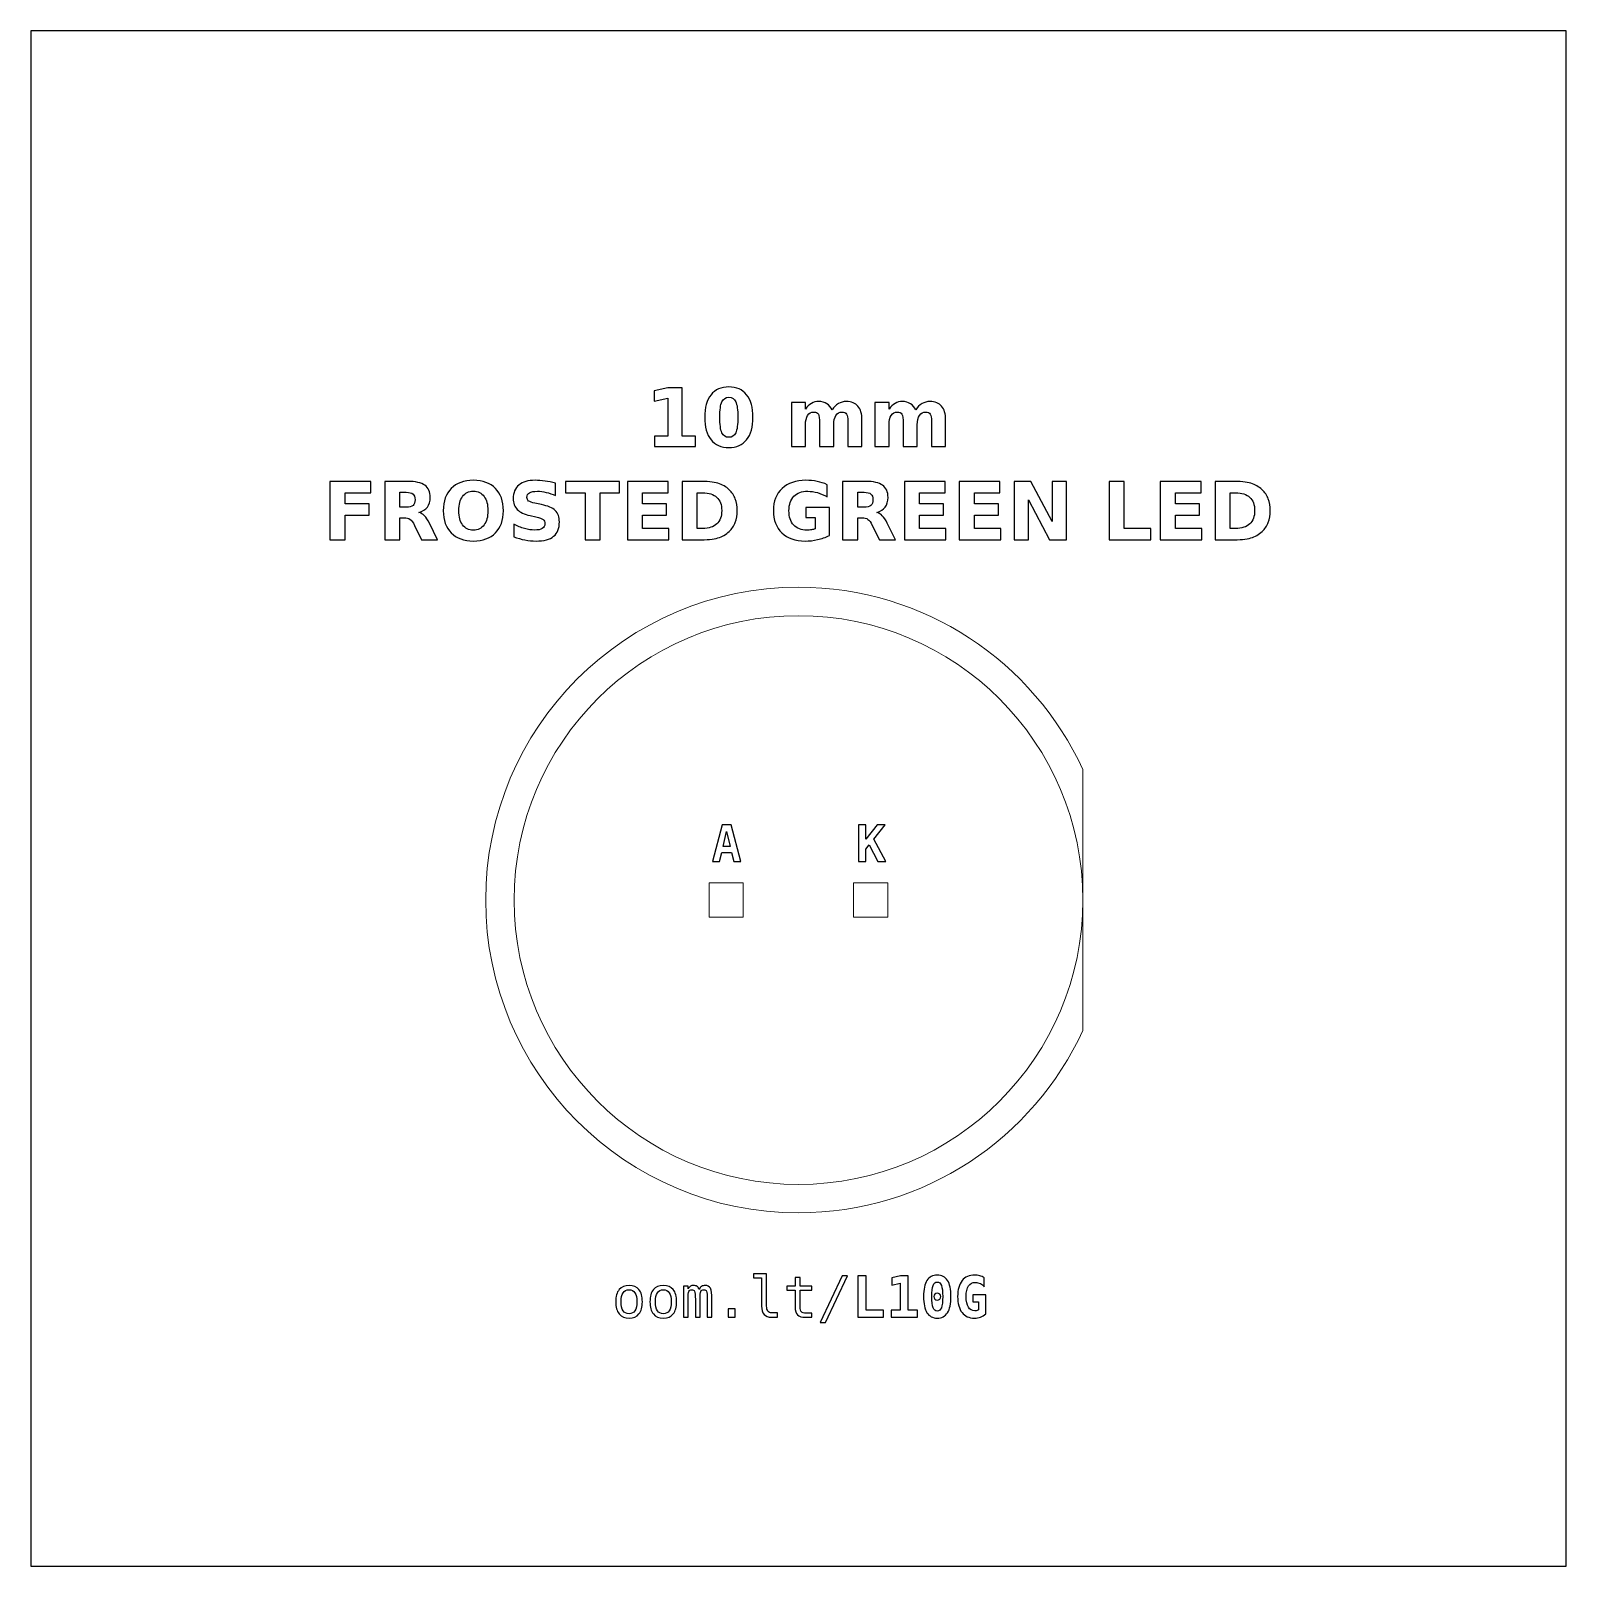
# Model space of a CAD drawing. Header units: centimetres. Extents: x -11.85 to -9.15, y -16.2 to -13.5.
import ezdxf

# ---------------------------------------------------------------- set-up
doc = ezdxf.new("R2010")
doc.units = ezdxf.units.CM
doc.header["$MEASUREMENT"] = 0
doc.layers.add('Layer 1', color=7, linetype='Continuous')

msp = doc.modelspace()

# ---------------------------------------------------------------- linework, layer by layer
at = {"layer": 'Layer 1', "color": 7}
msp.add_lwpolyline([(-11.85, -16.2), (-9.15, -16.2), (-9.15, -13.5), (-11.85, -13.5), (-11.85, -16.2)], close=True, dxfattribs=at)
at = {"layer": 'Layer 1', "color": 7, "lineweight": 20}
for points in [[(-10.65701, -15.05855), (-10.59701, -15.05855), (-10.59701, -14.99855), (-10.65701, -14.99855), (-10.65701, -15.05855)], [(-10.40301, -15.05855), (-10.34301, -15.05855), (-10.34301, -14.99855), (-10.40301, -14.99855), (-10.40301, -15.05855)]]:
    msp.add_lwpolyline(points, close=True, dxfattribs=at)
at = {"layer": 'Layer 1', "color": 250, "lineweight": 20}
msp.add_ellipse((-10.50001, -15.02855), major_axis=(0, 0.5), ratio=1, dxfattribs=at)
at = {"layer": 'Layer 1', "color": 250}
for points, knots in [([(-10.75327, -14.2127), (-10.75327, -14.2127), (-10.72984, -14.2127), (-10.72984, -14.2127), (-10.72984, -14.2127), (-10.72984, -14.2127), (-10.72984, -14.14621), (-10.72984, -14.14621), (-10.72984, -14.14621), (-10.72984, -14.14621), (-10.75388, -14.15118), (-10.75388, -14.15118), (-10.75388, -14.15118), (-10.75388, -14.15118), (-10.75388, -14.13311), (-10.75388, -14.13311), (-10.75388, -14.13311), (-10.75388, -14.13311), (-10.72998, -14.12815), (-10.72998, -14.12815), (-10.72998, -14.12815), (-10.72998, -14.12815), (-10.70477, -14.12815), (-10.70477, -14.12815), (-10.70477, -14.12815), (-10.70477, -14.12815), (-10.70477, -14.2127), (-10.70477, -14.2127), (-10.70477, -14.2127), (-10.70477, -14.2127), (-10.68135, -14.2127), (-10.68135, -14.2127), (-10.68135, -14.2127), (-10.68135, -14.2127), (-10.68135, -14.23102), (-10.68135, -14.23102), (-10.68135, -14.23102), (-10.68135, -14.23102), (-10.75327, -14.23102), (-10.75327, -14.23102), (-10.75327, -14.23102), (-10.75327, -14.23102), (-10.75327, -14.2127), (-10.75327, -14.2127)], [0, 0, 0, 0, 0.0909091, 0.0909091, 0.0909091, 0.0909091, 0.1818182, 0.1818182, 0.1818182, 0.1818182, 0.2727273, 0.2727273, 0.2727273, 0.2727273, 0.3636364, 0.3636364, 0.3636364, 0.3636364, 0.4545455, 0.4545455, 0.4545455, 0.4545455, 0.5454545, 0.5454545, 0.5454545, 0.5454545, 0.6363636, 0.6363636, 0.6363636, 0.6363636, 0.7272727, 0.7272727, 0.7272727, 0.7272727, 0.8181818, 0.8181818, 0.8181818, 0.8181818, 0.9090909, 0.9090909, 0.9090909, 0.9090909, 1, 1, 1, 1]), ([(-10.58017, -14.17968), (-10.58017, -14.19673), (-10.58384, -14.20988), (-10.5912, -14.21914), (-10.5912, -14.21914), (-10.59854, -14.22839), (-10.60898, -14.23302), (-10.62248, -14.23302), (-10.62248, -14.23302), (-10.63603, -14.23302), (-10.64649, -14.22839), (-10.65383, -14.21914), (-10.65383, -14.21914), (-10.66119, -14.20988), (-10.66486, -14.19673), (-10.66486, -14.17968), (-10.66486, -14.17968), (-10.66486, -14.16261), (-10.66119, -14.14943), (-10.65383, -14.14017), (-10.65383, -14.14017), (-10.64649, -14.13093), (-10.63603, -14.12629), (-10.62248, -14.12629), (-10.62248, -14.12629), (-10.60898, -14.12629), (-10.59854, -14.13093), (-10.5912, -14.14017), (-10.5912, -14.14017), (-10.58384, -14.14943), (-10.58017, -14.16261), (-10.58017, -14.17968)], [0, 0, 0, 0, 0.125, 0.125, 0.125, 0.125, 0.25, 0.25, 0.25, 0.25, 0.375, 0.375, 0.375, 0.375, 0.5, 0.5, 0.5, 0.5, 0.625, 0.625, 0.625, 0.625, 0.75, 0.75, 0.75, 0.75, 0.875, 0.875, 0.875, 0.875, 1, 1, 1, 1]), ([(-10.6067, -14.17949), (-10.6067, -14.16663), (-10.6079, -14.15757), (-10.61032, -14.1523), (-10.61032, -14.1523), (-10.61272, -14.14706), (-10.61679, -14.14443), (-10.62248, -14.14443), (-10.62248, -14.14443), (-10.62817, -14.14443), (-10.63224, -14.14706), (-10.63469, -14.1523), (-10.63469, -14.1523), (-10.63711, -14.15757), (-10.63833, -14.16663), (-10.63833, -14.17949), (-10.63833, -14.17949), (-10.63833, -14.19247), (-10.63711, -14.20165), (-10.63469, -14.20696), (-10.63469, -14.20696), (-10.63224, -14.2123), (-10.62817, -14.21496), (-10.62248, -14.21496), (-10.62248, -14.21496), (-10.61684, -14.21496), (-10.61279, -14.2123), (-10.61034, -14.20696), (-10.61034, -14.20696), (-10.60792, -14.20165), (-10.6067, -14.19247), (-10.6067, -14.17949)], [0, 0, 0, 0, 0.125, 0.125, 0.125, 0.125, 0.25, 0.25, 0.25, 0.25, 0.375, 0.375, 0.375, 0.375, 0.5, 0.5, 0.5, 0.5, 0.625, 0.625, 0.625, 0.625, 0.75, 0.75, 0.75, 0.75, 0.875, 0.875, 0.875, 0.875, 1, 1, 1, 1]), ([(-10.44092, -14.16667), (-10.43779, -14.1619), (-10.4341, -14.15825), (-10.42979, -14.15576), (-10.42979, -14.15576), (-10.42549, -14.15324), (-10.42079, -14.152), (-10.41564, -14.152), (-10.41564, -14.152), (-10.40677, -14.152), (-10.40002, -14.15473), (-10.39539, -14.16021), (-10.39539, -14.16021), (-10.39075, -14.16566), (-10.38842, -14.17361), (-10.38842, -14.18403), (-10.38842, -14.18403), (-10.38842, -14.18403), (-10.38842, -14.23102), (-10.38842, -14.23102), (-10.38842, -14.23102), (-10.38842, -14.23102), (-10.41324, -14.23102), (-10.41324, -14.23102), (-10.41324, -14.23102), (-10.41324, -14.23102), (-10.41324, -14.19078), (-10.41324, -14.19078), (-10.41324, -14.19078), (-10.41319, -14.19019), (-10.41317, -14.18958), (-10.41314, -14.18892), (-10.41314, -14.18892), (-10.41312, -14.18829), (-10.4131, -14.18737), (-10.4131, -14.18617), (-10.4131, -14.18617), (-10.4131, -14.18071), (-10.41389, -14.17674), (-10.41552, -14.17429), (-10.41552, -14.17429), (-10.41712, -14.17182), (-10.4197, -14.1706), (-10.42328, -14.1706), (-10.42328, -14.1706), (-10.42798, -14.1706), (-10.43158, -14.17253), (-10.43414, -14.17639), (-10.43414, -14.17639), (-10.43668, -14.18024), (-10.438, -14.18582), (-10.4381, -14.19313), (-10.4381, -14.19313), (-10.4381, -14.19313), (-10.4381, -14.23102), (-10.4381, -14.23102), (-10.4381, -14.23102), (-10.4381, -14.23102), (-10.46291, -14.23102), (-10.46291, -14.23102), (-10.46291, -14.23102), (-10.46291, -14.23102), (-10.46291, -14.19078), (-10.46291, -14.19078), (-10.46291, -14.19078), (-10.46291, -14.18224), (-10.46364, -14.17674), (-10.46512, -14.17429), (-10.46512, -14.17429), (-10.46658, -14.17182), (-10.46919, -14.1706), (-10.47295, -14.1706), (-10.47295, -14.1706), (-10.4777, -14.1706), (-10.48135, -14.17255), (-10.48391, -14.17643), (-10.48391, -14.17643), (-10.48647, -14.18031), (-10.48777, -14.18584), (-10.48777, -14.19306), (-10.48777, -14.19306), (-10.48777, -14.19306), (-10.48777, -14.23102), (-10.48777, -14.23102), (-10.48777, -14.23102), (-10.48777, -14.23102), (-10.51258, -14.23102), (-10.51258, -14.23102), (-10.51258, -14.23102), (-10.51258, -14.23102), (-10.51258, -14.15386), (-10.51258, -14.15386), (-10.51258, -14.15386), (-10.51258, -14.15386), (-10.48777, -14.15386), (-10.48777, -14.15386), (-10.48777, -14.15386), (-10.48777, -14.15386), (-10.48777, -14.16517), (-10.48777, -14.16517), (-10.48777, -14.16517), (-10.48473, -14.16079), (-10.48125, -14.15753), (-10.47732, -14.15531), (-10.47732, -14.15531), (-10.4734, -14.1531), (-10.46907, -14.152), (-10.46434, -14.152), (-10.46434, -14.152), (-10.45903, -14.152), (-10.4543, -14.15329), (-10.45023, -14.15586), (-10.45023, -14.15586), (-10.44614, -14.15844), (-10.44303, -14.16204), (-10.44092, -14.16667)], [0, 0, 0, 0, 0.0344828, 0.0344828, 0.0344828, 0.0344828, 0.0689655, 0.0689655, 0.0689655, 0.0689655, 0.1034483, 0.1034483, 0.1034483, 0.1034483, 0.137931, 0.137931, 0.137931, 0.137931, 0.1724138, 0.1724138, 0.1724138, 0.1724138, 0.2068966, 0.2068966, 0.2068966, 0.2068966, 0.2413793, 0.2413793, 0.2413793, 0.2413793, 0.2758621, 0.2758621, 0.2758621, 0.2758621, 0.3103448, 0.3103448, 0.3103448, 0.3103448, 0.3448276, 0.3448276, 0.3448276, 0.3448276, 0.3793103, 0.3793103, 0.3793103, 0.3793103, 0.4137931, 0.4137931, 0.4137931, 0.4137931, 0.4482759, 0.4482759, 0.4482759, 0.4482759, 0.4827586, 0.4827586, 0.4827586, 0.4827586, 0.5172414, 0.5172414, 0.5172414, 0.5172414, 0.5517241, 0.5517241, 0.5517241, 0.5517241, 0.5862069, 0.5862069, 0.5862069, 0.5862069, 0.6206897, 0.6206897, 0.6206897, 0.6206897, 0.6551724, 0.6551724, 0.6551724, 0.6551724, 0.6896552, 0.6896552, 0.6896552, 0.6896552, 0.7241379, 0.7241379, 0.7241379, 0.7241379, 0.7586207, 0.7586207, 0.7586207, 0.7586207, 0.7931034, 0.7931034, 0.7931034, 0.7931034, 0.8275862, 0.8275862, 0.8275862, 0.8275862, 0.862069, 0.862069, 0.862069, 0.862069, 0.8965517, 0.8965517, 0.8965517, 0.8965517, 0.9310345, 0.9310345, 0.9310345, 0.9310345, 0.9655172, 0.9655172, 0.9655172, 0.9655172, 1, 1, 1, 1]), ([(-10.29388, -14.16667), (-10.29075, -14.1619), (-10.28706, -14.15825), (-10.28275, -14.15576), (-10.28275, -14.15576), (-10.27845, -14.15324), (-10.27375, -14.152), (-10.2686, -14.152), (-10.2686, -14.152), (-10.25973, -14.152), (-10.25298, -14.15473), (-10.24835, -14.16021), (-10.24835, -14.16021), (-10.24371, -14.16566), (-10.24138, -14.17361), (-10.24138, -14.18403), (-10.24138, -14.18403), (-10.24138, -14.18403), (-10.24138, -14.23102), (-10.24138, -14.23102), (-10.24138, -14.23102), (-10.24138, -14.23102), (-10.2662, -14.23102), (-10.2662, -14.23102), (-10.2662, -14.23102), (-10.2662, -14.23102), (-10.2662, -14.19078), (-10.2662, -14.19078), (-10.2662, -14.19078), (-10.26615, -14.19019), (-10.26613, -14.18958), (-10.2661, -14.18892), (-10.2661, -14.18892), (-10.26608, -14.18829), (-10.26606, -14.18737), (-10.26606, -14.18617), (-10.26606, -14.18617), (-10.26606, -14.18071), (-10.26685, -14.17674), (-10.26848, -14.17429), (-10.26848, -14.17429), (-10.27008, -14.17182), (-10.27266, -14.1706), (-10.27624, -14.1706), (-10.27624, -14.1706), (-10.28094, -14.1706), (-10.28454, -14.17253), (-10.2871, -14.17639), (-10.2871, -14.17639), (-10.28964, -14.18024), (-10.29096, -14.18582), (-10.29106, -14.19313), (-10.29106, -14.19313), (-10.29106, -14.19313), (-10.29106, -14.23102), (-10.29106, -14.23102), (-10.29106, -14.23102), (-10.29106, -14.23102), (-10.31587, -14.23102), (-10.31587, -14.23102), (-10.31587, -14.23102), (-10.31587, -14.23102), (-10.31587, -14.19078), (-10.31587, -14.19078), (-10.31587, -14.19078), (-10.31587, -14.18224), (-10.3166, -14.17674), (-10.31808, -14.17429), (-10.31808, -14.17429), (-10.31954, -14.17182), (-10.32215, -14.1706), (-10.32591, -14.1706), (-10.32591, -14.1706), (-10.33066, -14.1706), (-10.33431, -14.17255), (-10.33687, -14.17643), (-10.33687, -14.17643), (-10.33943, -14.18031), (-10.34073, -14.18584), (-10.34073, -14.19306), (-10.34073, -14.19306), (-10.34073, -14.19306), (-10.34073, -14.23102), (-10.34073, -14.23102), (-10.34073, -14.23102), (-10.34073, -14.23102), (-10.36554, -14.23102), (-10.36554, -14.23102), (-10.36554, -14.23102), (-10.36554, -14.23102), (-10.36554, -14.15386), (-10.36554, -14.15386), (-10.36554, -14.15386), (-10.36554, -14.15386), (-10.34073, -14.15386), (-10.34073, -14.15386), (-10.34073, -14.15386), (-10.34073, -14.15386), (-10.34073, -14.16517), (-10.34073, -14.16517), (-10.34073, -14.16517), (-10.33769, -14.16079), (-10.33421, -14.15753), (-10.33028, -14.15531), (-10.33028, -14.15531), (-10.32636, -14.1531), (-10.32203, -14.152), (-10.3173, -14.152), (-10.3173, -14.152), (-10.31199, -14.152), (-10.30726, -14.15329), (-10.30319, -14.15586), (-10.30319, -14.15586), (-10.2991, -14.15844), (-10.29599, -14.16204), (-10.29388, -14.16667)], [0, 0, 0, 0, 0.0344828, 0.0344828, 0.0344828, 0.0344828, 0.0689655, 0.0689655, 0.0689655, 0.0689655, 0.1034483, 0.1034483, 0.1034483, 0.1034483, 0.137931, 0.137931, 0.137931, 0.137931, 0.1724138, 0.1724138, 0.1724138, 0.1724138, 0.2068966, 0.2068966, 0.2068966, 0.2068966, 0.2413793, 0.2413793, 0.2413793, 0.2413793, 0.2758621, 0.2758621, 0.2758621, 0.2758621, 0.3103448, 0.3103448, 0.3103448, 0.3103448, 0.3448276, 0.3448276, 0.3448276, 0.3448276, 0.3793103, 0.3793103, 0.3793103, 0.3793103, 0.4137931, 0.4137931, 0.4137931, 0.4137931, 0.4482759, 0.4482759, 0.4482759, 0.4482759, 0.4827586, 0.4827586, 0.4827586, 0.4827586, 0.5172414, 0.5172414, 0.5172414, 0.5172414, 0.5517241, 0.5517241, 0.5517241, 0.5517241, 0.5862069, 0.5862069, 0.5862069, 0.5862069, 0.6206897, 0.6206897, 0.6206897, 0.6206897, 0.6551724, 0.6551724, 0.6551724, 0.6551724, 0.6896552, 0.6896552, 0.6896552, 0.6896552, 0.7241379, 0.7241379, 0.7241379, 0.7241379, 0.7586207, 0.7586207, 0.7586207, 0.7586207, 0.7931034, 0.7931034, 0.7931034, 0.7931034, 0.8275862, 0.8275862, 0.8275862, 0.8275862, 0.862069, 0.862069, 0.862069, 0.862069, 0.8965517, 0.8965517, 0.8965517, 0.8965517, 0.9310345, 0.9310345, 0.9310345, 0.9310345, 0.9655172, 0.9655172, 0.9655172, 0.9655172, 1, 1, 1, 1]), ([(-11.32378, -14.2924), (-11.32378, -14.2924), (-11.25219, -14.2924), (-11.25219, -14.2924), (-11.25219, -14.2924), (-11.25219, -14.2924), (-11.25219, -14.31246), (-11.25219, -14.31246), (-11.25219, -14.31246), (-11.25219, -14.31246), (-11.29725, -14.31246), (-11.29725, -14.31246), (-11.29725, -14.31246), (-11.29725, -14.31246), (-11.29725, -14.33161), (-11.29725, -14.33161), (-11.29725, -14.33161), (-11.29725, -14.33161), (-11.25487, -14.33161), (-11.25487, -14.33161), (-11.25487, -14.33161), (-11.25487, -14.33161), (-11.25487, -14.35167), (-11.25487, -14.35167), (-11.25487, -14.35167), (-11.25487, -14.35167), (-11.29725, -14.35167), (-11.29725, -14.35167), (-11.29725, -14.35167), (-11.29725, -14.35167), (-11.29725, -14.39527), (-11.29725, -14.39527), (-11.29725, -14.39527), (-11.29725, -14.39527), (-11.32378, -14.39527), (-11.32378, -14.39527), (-11.32378, -14.39527), (-11.32378, -14.39527), (-11.32378, -14.2924), (-11.32378, -14.2924)], [0, 0, 0, 0, 0.1, 0.1, 0.1, 0.1, 0.2, 0.2, 0.2, 0.2, 0.3, 0.3, 0.3, 0.3, 0.4, 0.4, 0.4, 0.4, 0.5, 0.5, 0.5, 0.5, 0.6, 0.6, 0.6, 0.6, 0.7, 0.7, 0.7, 0.7, 0.8, 0.8, 0.8, 0.8, 0.9, 0.9, 0.9, 0.9, 1, 1, 1, 1]), ([(-11.20085, -14.35635), (-11.20085, -14.35635), (-11.20085, -14.39527), (-11.20085, -14.39527), (-11.20085, -14.39527), (-11.20085, -14.39527), (-11.22738, -14.39527), (-11.22738, -14.39527), (-11.22738, -14.39527), (-11.22738, -14.39527), (-11.22738, -14.2924), (-11.22738, -14.2924), (-11.22738, -14.2924), (-11.22738, -14.2924), (-11.18686, -14.2924), (-11.18686, -14.2924), (-11.18686, -14.2924), (-11.17331, -14.2924), (-11.16336, -14.29468), (-11.15706, -14.29922), (-11.15706, -14.29922), (-11.15074, -14.30376), (-11.14758, -14.31096), (-11.14758, -14.32079), (-11.14758, -14.32079), (-11.14758, -14.32758), (-11.14923, -14.33318), (-11.1525, -14.33753), (-11.1525, -14.33753), (-11.15579, -14.34191), (-11.16075, -14.34513), (-11.16736, -14.34718), (-11.16736, -14.34718), (-11.16374, -14.34802), (-11.16047, -14.34988), (-11.1576, -14.3528), (-11.1576, -14.3528), (-11.15473, -14.35571), (-11.15184, -14.36013), (-11.1489, -14.36606), (-11.1489, -14.36606), (-11.1489, -14.36606), (-11.13448, -14.39527), (-11.13448, -14.39527), (-11.13448, -14.39527), (-11.13448, -14.39527), (-11.16275, -14.39527), (-11.16275, -14.39527), (-11.16275, -14.39527), (-11.16275, -14.39527), (-11.17529, -14.36971), (-11.17529, -14.36971), (-11.17529, -14.36971), (-11.1778, -14.36458), (-11.18037, -14.36105), (-11.18298, -14.35917), (-11.18298, -14.35917), (-11.18557, -14.35729), (-11.18902, -14.35635), (-11.19335, -14.35635), (-11.19335, -14.35635), (-11.19335, -14.35635), (-11.20085, -14.35635), (-11.20085, -14.35635)], [0, 0, 0, 0, 0.0625, 0.0625, 0.0625, 0.0625, 0.125, 0.125, 0.125, 0.125, 0.1875, 0.1875, 0.1875, 0.1875, 0.25, 0.25, 0.25, 0.25, 0.3125, 0.3125, 0.3125, 0.3125, 0.375, 0.375, 0.375, 0.375, 0.4375, 0.4375, 0.4375, 0.4375, 0.5, 0.5, 0.5, 0.5, 0.5625, 0.5625, 0.5625, 0.5625, 0.625, 0.625, 0.625, 0.625, 0.6875, 0.6875, 0.6875, 0.6875, 0.75, 0.75, 0.75, 0.75, 0.8125, 0.8125, 0.8125, 0.8125, 0.875, 0.875, 0.875, 0.875, 0.9375, 0.9375, 0.9375, 0.9375, 1, 1, 1, 1]), ([(-11.07174, -14.29054), (-11.05521, -14.29054), (-11.04225, -14.29527), (-11.03289, -14.30475), (-11.03289, -14.30475), (-11.02351, -14.3142), (-11.01883, -14.32725), (-11.01883, -14.34393), (-11.01883, -14.34393), (-11.01883, -14.36056), (-11.02351, -14.37361), (-11.03289, -14.38306), (-11.03289, -14.38306), (-11.04225, -14.39254), (-11.05521, -14.39727), (-11.07174, -14.39727), (-11.07174, -14.39727), (-11.08823, -14.39727), (-11.10116, -14.39254), (-11.11057, -14.38306), (-11.11057, -14.38306), (-11.11995, -14.37361), (-11.12466, -14.36056), (-11.12466, -14.34393), (-11.12466, -14.34393), (-11.12466, -14.32725), (-11.11995, -14.3142), (-11.11057, -14.30475), (-11.11057, -14.30475), (-11.10116, -14.29527), (-11.08823, -14.29054), (-11.07174, -14.29054)], [0, 0, 0, 0, 0.125, 0.125, 0.125, 0.125, 0.25, 0.25, 0.25, 0.25, 0.375, 0.375, 0.375, 0.375, 0.5, 0.5, 0.5, 0.5, 0.625, 0.625, 0.625, 0.625, 0.75, 0.75, 0.75, 0.75, 0.875, 0.875, 0.875, 0.875, 1, 1, 1, 1]), ([(-11.07174, -14.30976), (-11.07983, -14.30976), (-11.08609, -14.31274), (-11.09056, -14.31872), (-11.09056, -14.31872), (-11.095, -14.32469), (-11.09724, -14.33309), (-11.09724, -14.34393), (-11.09724, -14.34393), (-11.09724, -14.35475), (-11.095, -14.36312), (-11.09056, -14.36909), (-11.09056, -14.36909), (-11.08609, -14.37507), (-11.07983, -14.37805), (-11.07174, -14.37805), (-11.07174, -14.37805), (-11.0636, -14.37805), (-11.05733, -14.37507), (-11.05286, -14.36909), (-11.05286, -14.36909), (-11.04841, -14.36312), (-11.04618, -14.35475), (-11.04618, -14.34393), (-11.04618, -14.34393), (-11.04618, -14.33309), (-11.04841, -14.32469), (-11.05286, -14.31872), (-11.05286, -14.31872), (-11.05733, -14.31274), (-11.0636, -14.30976), (-11.07174, -14.30976)], [0, 0, 0, 0, 0.125, 0.125, 0.125, 0.125, 0.25, 0.25, 0.25, 0.25, 0.375, 0.375, 0.375, 0.375, 0.5, 0.5, 0.5, 0.5, 0.625, 0.625, 0.625, 0.625, 0.75, 0.75, 0.75, 0.75, 0.875, 0.875, 0.875, 0.875, 1, 1, 1, 1]), ([(-10.92717, -14.29565), (-10.92717, -14.29565), (-10.92717, -14.3174), (-10.92717, -14.3174), (-10.92717, -14.3174), (-10.93282, -14.31488), (-10.93834, -14.31298), (-10.9437, -14.31169), (-10.9437, -14.31169), (-10.94909, -14.31039), (-10.95417, -14.30976), (-10.95894, -14.30976), (-10.95894, -14.30976), (-10.96527, -14.30976), (-10.96997, -14.31063), (-10.97301, -14.31237), (-10.97301, -14.31237), (-10.97604, -14.31413), (-10.97755, -14.31684), (-10.97755, -14.32051), (-10.97755, -14.32051), (-10.97755, -14.32326), (-10.97654, -14.32542), (-10.97449, -14.32695), (-10.97449, -14.32695), (-10.97244, -14.32848), (-10.96873, -14.32982), (-10.96334, -14.33092), (-10.96334, -14.33092), (-10.96334, -14.33092), (-10.95205, -14.33318), (-10.95205, -14.33318), (-10.95205, -14.33318), (-10.9406, -14.33549), (-10.93249, -14.33897), (-10.92767, -14.34367), (-10.92767, -14.34367), (-10.92284, -14.34835), (-10.92042, -14.35501), (-10.92042, -14.36364), (-10.92042, -14.36364), (-10.92042, -14.375), (-10.92378, -14.38344), (-10.93051, -14.38897), (-10.93051, -14.38897), (-10.93724, -14.39449), (-10.94751, -14.39727), (-10.96134, -14.39727), (-10.96134, -14.39727), (-10.96788, -14.39727), (-10.97442, -14.39666), (-10.98098, -14.39541), (-10.98098, -14.39541), (-10.98754, -14.39416), (-10.99413, -14.39233), (-11.00069, -14.38991), (-11.00069, -14.38991), (-11.00069, -14.38991), (-11.00069, -14.36752), (-11.00069, -14.36752), (-11.00069, -14.36752), (-10.99413, -14.371), (-10.98778, -14.37363), (-10.98164, -14.3754), (-10.98164, -14.3754), (-10.9755, -14.37716), (-10.9696, -14.37805), (-10.96391, -14.37805), (-10.96391, -14.37805), (-10.95812, -14.37805), (-10.95368, -14.37709), (-10.9506, -14.37516), (-10.9506, -14.37516), (-10.94751, -14.37323), (-10.94599, -14.37048), (-10.94599, -14.36688), (-10.94599, -14.36688), (-10.94599, -14.36368), (-10.94702, -14.36119), (-10.94911, -14.35945), (-10.94911, -14.35945), (-10.95121, -14.35771), (-10.95537, -14.35614), (-10.96163, -14.35477), (-10.96163, -14.35477), (-10.96163, -14.35477), (-10.9719, -14.35249), (-10.9719, -14.35249), (-10.9719, -14.35249), (-10.98218, -14.35028), (-10.98971, -14.34678), (-10.99446, -14.34195), (-10.99446, -14.34195), (-10.99921, -14.33713), (-11.00158, -14.33062), (-11.00158, -14.32246), (-11.00158, -14.32246), (-11.00158, -14.3122), (-10.99827, -14.30432), (-10.99166, -14.29882), (-10.99166, -14.29882), (-10.98505, -14.29329), (-10.97555, -14.29054), (-10.96313, -14.29054), (-10.96313, -14.29054), (-10.95749, -14.29054), (-10.95168, -14.29097), (-10.9457, -14.29181), (-10.9457, -14.29181), (-10.93973, -14.29266), (-10.93355, -14.29393), (-10.92717, -14.29565)], [0, 0, 0, 0, 0.0357143, 0.0357143, 0.0357143, 0.0357143, 0.0714286, 0.0714286, 0.0714286, 0.0714286, 0.1071429, 0.1071429, 0.1071429, 0.1071429, 0.1428571, 0.1428571, 0.1428571, 0.1428571, 0.1785714, 0.1785714, 0.1785714, 0.1785714, 0.2142857, 0.2142857, 0.2142857, 0.2142857, 0.25, 0.25, 0.25, 0.25, 0.2857143, 0.2857143, 0.2857143, 0.2857143, 0.3214286, 0.3214286, 0.3214286, 0.3214286, 0.3571429, 0.3571429, 0.3571429, 0.3571429, 0.3928571, 0.3928571, 0.3928571, 0.3928571, 0.4285714, 0.4285714, 0.4285714, 0.4285714, 0.4642857, 0.4642857, 0.4642857, 0.4642857, 0.5, 0.5, 0.5, 0.5, 0.5357143, 0.5357143, 0.5357143, 0.5357143, 0.5714286, 0.5714286, 0.5714286, 0.5714286, 0.6071429, 0.6071429, 0.6071429, 0.6071429, 0.6428571, 0.6428571, 0.6428571, 0.6428571, 0.6785714, 0.6785714, 0.6785714, 0.6785714, 0.7142857, 0.7142857, 0.7142857, 0.7142857, 0.75, 0.75, 0.75, 0.75, 0.7857143, 0.7857143, 0.7857143, 0.7857143, 0.8214286, 0.8214286, 0.8214286, 0.8214286, 0.8571429, 0.8571429, 0.8571429, 0.8571429, 0.8928571, 0.8928571, 0.8928571, 0.8928571, 0.9285714, 0.9285714, 0.9285714, 0.9285714, 0.9642857, 0.9642857, 0.9642857, 0.9642857, 1, 1, 1, 1]), ([(-10.90942, -14.2924), (-10.90942, -14.2924), (-10.81462, -14.2924), (-10.81462, -14.2924), (-10.81462, -14.2924), (-10.81462, -14.2924), (-10.81462, -14.31246), (-10.81462, -14.31246), (-10.81462, -14.31246), (-10.81462, -14.31246), (-10.84872, -14.31246), (-10.84872, -14.31246), (-10.84872, -14.31246), (-10.84872, -14.31246), (-10.84872, -14.39527), (-10.84872, -14.39527), (-10.84872, -14.39527), (-10.84872, -14.39527), (-10.87525, -14.39527), (-10.87525, -14.39527), (-10.87525, -14.39527), (-10.87525, -14.39527), (-10.87525, -14.31246), (-10.87525, -14.31246), (-10.87525, -14.31246), (-10.87525, -14.31246), (-10.90942, -14.31246), (-10.90942, -14.31246), (-10.90942, -14.31246), (-10.90942, -14.31246), (-10.90942, -14.2924), (-10.90942, -14.2924)], [0, 0, 0, 0, 0.125, 0.125, 0.125, 0.125, 0.25, 0.25, 0.25, 0.25, 0.375, 0.375, 0.375, 0.375, 0.5, 0.5, 0.5, 0.5, 0.625, 0.625, 0.625, 0.625, 0.75, 0.75, 0.75, 0.75, 0.875, 0.875, 0.875, 0.875, 1, 1, 1, 1]), ([(-10.80088, -14.2924), (-10.80088, -14.2924), (-10.72929, -14.2924), (-10.72929, -14.2924), (-10.72929, -14.2924), (-10.72929, -14.2924), (-10.72929, -14.31246), (-10.72929, -14.31246), (-10.72929, -14.31246), (-10.72929, -14.31246), (-10.77435, -14.31246), (-10.77435, -14.31246), (-10.77435, -14.31246), (-10.77435, -14.31246), (-10.77435, -14.33161), (-10.77435, -14.33161), (-10.77435, -14.33161), (-10.77435, -14.33161), (-10.732, -14.33161), (-10.732, -14.33161), (-10.732, -14.33161), (-10.732, -14.33161), (-10.732, -14.35167), (-10.732, -14.35167), (-10.732, -14.35167), (-10.732, -14.35167), (-10.77435, -14.35167), (-10.77435, -14.35167), (-10.77435, -14.35167), (-10.77435, -14.35167), (-10.77435, -14.37521), (-10.77435, -14.37521), (-10.77435, -14.37521), (-10.77435, -14.37521), (-10.72779, -14.37521), (-10.72779, -14.37521), (-10.72779, -14.37521), (-10.72779, -14.37521), (-10.72779, -14.39527), (-10.72779, -14.39527), (-10.72779, -14.39527), (-10.72779, -14.39527), (-10.80088, -14.39527), (-10.80088, -14.39527), (-10.80088, -14.39527), (-10.80088, -14.39527), (-10.80088, -14.2924), (-10.80088, -14.2924)], [0, 0, 0, 0, 0.0833333, 0.0833333, 0.0833333, 0.0833333, 0.1666667, 0.1666667, 0.1666667, 0.1666667, 0.25, 0.25, 0.25, 0.25, 0.3333333, 0.3333333, 0.3333333, 0.3333333, 0.4166667, 0.4166667, 0.4166667, 0.4166667, 0.5, 0.5, 0.5, 0.5, 0.5833333, 0.5833333, 0.5833333, 0.5833333, 0.6666667, 0.6666667, 0.6666667, 0.6666667, 0.75, 0.75, 0.75, 0.75, 0.8333333, 0.8333333, 0.8333333, 0.8333333, 0.9166667, 0.9166667, 0.9166667, 0.9166667, 1, 1, 1, 1]), ([(-10.70448, -14.2924), (-10.70448, -14.2924), (-10.67649, -14.2924), (-10.67649, -14.2924), (-10.67649, -14.2924), (-10.66088, -14.2924), (-10.64926, -14.29351), (-10.64162, -14.29574), (-10.64162, -14.29574), (-10.63397, -14.29797), (-10.62741, -14.30174), (-10.62193, -14.30708), (-10.62193, -14.30708), (-10.61711, -14.31171), (-10.61354, -14.31707), (-10.61118, -14.32314), (-10.61118, -14.32314), (-10.60886, -14.32918), (-10.60768, -14.33605), (-10.60768, -14.34374), (-10.60768, -14.34374), (-10.60768, -14.3515), (-10.60886, -14.35842), (-10.61118, -14.36451), (-10.61118, -14.36451), (-10.61354, -14.3706), (-10.61711, -14.37596), (-10.62193, -14.38059), (-10.62193, -14.38059), (-10.62746, -14.38593), (-10.63407, -14.3897), (-10.64178, -14.39193), (-10.64178, -14.39193), (-10.6495, -14.39416), (-10.66107, -14.39527), (-10.67649, -14.39527), (-10.67649, -14.39527), (-10.67649, -14.39527), (-10.70448, -14.39527), (-10.70448, -14.39527), (-10.70448, -14.39527), (-10.70448, -14.39527), (-10.70448, -14.2924), (-10.70448, -14.2924)], [0, 0, 0, 0, 0.0909091, 0.0909091, 0.0909091, 0.0909091, 0.1818182, 0.1818182, 0.1818182, 0.1818182, 0.2727273, 0.2727273, 0.2727273, 0.2727273, 0.3636364, 0.3636364, 0.3636364, 0.3636364, 0.4545455, 0.4545455, 0.4545455, 0.4545455, 0.5454545, 0.5454545, 0.5454545, 0.5454545, 0.6363636, 0.6363636, 0.6363636, 0.6363636, 0.7272727, 0.7272727, 0.7272727, 0.7272727, 0.8181818, 0.8181818, 0.8181818, 0.8181818, 0.9090909, 0.9090909, 0.9090909, 0.9090909, 1, 1, 1, 1]), ([(-10.44576, -14.38763), (-10.45237, -14.39085), (-10.45923, -14.39325), (-10.46636, -14.39487), (-10.46636, -14.39487), (-10.47349, -14.39647), (-10.48082, -14.39727), (-10.48842, -14.39727), (-10.48842, -14.39727), (-10.50554, -14.39727), (-10.51911, -14.39247), (-10.52913, -14.3829), (-10.52913, -14.3829), (-10.53915, -14.37333), (-10.54416, -14.36035), (-10.54416, -14.34393), (-10.54416, -14.34393), (-10.54416, -14.32735), (-10.53905, -14.31432), (-10.52887, -14.30479), (-10.52887, -14.30479), (-10.51866, -14.29529), (-10.50469, -14.29054), (-10.48696, -14.29054), (-10.48696, -14.29054), (-10.48012, -14.29054), (-10.47356, -14.29118), (-10.46728, -14.29247), (-10.46728, -14.29247), (-10.46102, -14.29376), (-10.45509, -14.29567), (-10.44954, -14.29819), (-10.44954, -14.29819), (-10.44954, -14.29819), (-10.44954, -14.31947), (-10.44954, -14.31947), (-10.44954, -14.31947), (-10.45528, -14.3162), (-10.461, -14.31378), (-10.46667, -14.31218), (-10.46667, -14.31218), (-10.47233, -14.31056), (-10.47802, -14.30976), (-10.48372, -14.30976), (-10.48372, -14.30976), (-10.4943, -14.30976), (-10.50244, -14.31272), (-10.50815, -14.31862), (-10.50815, -14.31862), (-10.51387, -14.32453), (-10.51674, -14.33297), (-10.51674, -14.34393), (-10.51674, -14.34393), (-10.51674, -14.35482), (-10.51398, -14.36324), (-10.50846, -14.36916), (-10.50846, -14.36916), (-10.50295, -14.37509), (-10.49512, -14.37805), (-10.48496, -14.37805), (-10.48496, -14.37805), (-10.48221, -14.37805), (-10.47965, -14.37789), (-10.47727, -14.37754), (-10.47727, -14.37754), (-10.4749, -14.37718), (-10.47278, -14.37664), (-10.4709, -14.37591), (-10.4709, -14.37591), (-10.4709, -14.37591), (-10.4709, -14.35592), (-10.4709, -14.35592), (-10.4709, -14.35592), (-10.4709, -14.35592), (-10.48708, -14.35592), (-10.48708, -14.35592), (-10.48708, -14.35592), (-10.48708, -14.35592), (-10.48708, -14.33814), (-10.48708, -14.33814), (-10.48708, -14.33814), (-10.48708, -14.33814), (-10.44576, -14.33814), (-10.44576, -14.33814), (-10.44576, -14.33814), (-10.44576, -14.33814), (-10.44576, -14.38763), (-10.44576, -14.38763)], [0, 0, 0, 0, 0.0454545, 0.0454545, 0.0454545, 0.0454545, 0.0909091, 0.0909091, 0.0909091, 0.0909091, 0.1363636, 0.1363636, 0.1363636, 0.1363636, 0.1818182, 0.1818182, 0.1818182, 0.1818182, 0.2272727, 0.2272727, 0.2272727, 0.2272727, 0.2727273, 0.2727273, 0.2727273, 0.2727273, 0.3181818, 0.3181818, 0.3181818, 0.3181818, 0.3636364, 0.3636364, 0.3636364, 0.3636364, 0.4090909, 0.4090909, 0.4090909, 0.4090909, 0.4545455, 0.4545455, 0.4545455, 0.4545455, 0.5, 0.5, 0.5, 0.5, 0.5454545, 0.5454545, 0.5454545, 0.5454545, 0.5909091, 0.5909091, 0.5909091, 0.5909091, 0.6363636, 0.6363636, 0.6363636, 0.6363636, 0.6818182, 0.6818182, 0.6818182, 0.6818182, 0.7272727, 0.7272727, 0.7272727, 0.7272727, 0.7727273, 0.7727273, 0.7727273, 0.7727273, 0.8181818, 0.8181818, 0.8181818, 0.8181818, 0.8636364, 0.8636364, 0.8636364, 0.8636364, 0.9090909, 0.9090909, 0.9090909, 0.9090909, 0.9545455, 0.9545455, 0.9545455, 0.9545455, 1, 1, 1, 1]), ([(-10.39587, -14.35635), (-10.39587, -14.35635), (-10.39587, -14.39527), (-10.39587, -14.39527), (-10.39587, -14.39527), (-10.39587, -14.39527), (-10.4224, -14.39527), (-10.4224, -14.39527), (-10.4224, -14.39527), (-10.4224, -14.39527), (-10.4224, -14.2924), (-10.4224, -14.2924), (-10.4224, -14.2924), (-10.4224, -14.2924), (-10.38188, -14.2924), (-10.38188, -14.2924), (-10.38188, -14.2924), (-10.36833, -14.2924), (-10.35838, -14.29468), (-10.35208, -14.29922), (-10.35208, -14.29922), (-10.34576, -14.30376), (-10.3426, -14.31096), (-10.3426, -14.32079), (-10.3426, -14.32079), (-10.3426, -14.32758), (-10.34425, -14.33318), (-10.34752, -14.33753), (-10.34752, -14.33753), (-10.35081, -14.34191), (-10.35577, -14.34513), (-10.36238, -14.34718), (-10.36238, -14.34718), (-10.35876, -14.34802), (-10.35549, -14.34988), (-10.35262, -14.3528), (-10.35262, -14.3528), (-10.34975, -14.35571), (-10.34686, -14.36013), (-10.34392, -14.36606), (-10.34392, -14.36606), (-10.34392, -14.36606), (-10.3295, -14.39527), (-10.3295, -14.39527), (-10.3295, -14.39527), (-10.3295, -14.39527), (-10.35777, -14.39527), (-10.35777, -14.39527), (-10.35777, -14.39527), (-10.35777, -14.39527), (-10.37031, -14.36971), (-10.37031, -14.36971), (-10.37031, -14.36971), (-10.37282, -14.36458), (-10.37539, -14.36105), (-10.378, -14.35917), (-10.378, -14.35917), (-10.38059, -14.35729), (-10.38404, -14.35635), (-10.38837, -14.35635), (-10.38837, -14.35635), (-10.38837, -14.35635), (-10.39587, -14.35635), (-10.39587, -14.35635)], [0, 0, 0, 0, 0.0625, 0.0625, 0.0625, 0.0625, 0.125, 0.125, 0.125, 0.125, 0.1875, 0.1875, 0.1875, 0.1875, 0.25, 0.25, 0.25, 0.25, 0.3125, 0.3125, 0.3125, 0.3125, 0.375, 0.375, 0.375, 0.375, 0.4375, 0.4375, 0.4375, 0.4375, 0.5, 0.5, 0.5, 0.5, 0.5625, 0.5625, 0.5625, 0.5625, 0.625, 0.625, 0.625, 0.625, 0.6875, 0.6875, 0.6875, 0.6875, 0.75, 0.75, 0.75, 0.75, 0.8125, 0.8125, 0.8125, 0.8125, 0.875, 0.875, 0.875, 0.875, 0.9375, 0.9375, 0.9375, 0.9375, 1, 1, 1, 1]), ([(-10.31375, -14.2924), (-10.31375, -14.2924), (-10.24216, -14.2924), (-10.24216, -14.2924), (-10.24216, -14.2924), (-10.24216, -14.2924), (-10.24216, -14.31246), (-10.24216, -14.31246), (-10.24216, -14.31246), (-10.24216, -14.31246), (-10.28722, -14.31246), (-10.28722, -14.31246), (-10.28722, -14.31246), (-10.28722, -14.31246), (-10.28722, -14.33161), (-10.28722, -14.33161), (-10.28722, -14.33161), (-10.28722, -14.33161), (-10.24487, -14.33161), (-10.24487, -14.33161), (-10.24487, -14.33161), (-10.24487, -14.33161), (-10.24487, -14.35167), (-10.24487, -14.35167), (-10.24487, -14.35167), (-10.24487, -14.35167), (-10.28722, -14.35167), (-10.28722, -14.35167), (-10.28722, -14.35167), (-10.28722, -14.35167), (-10.28722, -14.37521), (-10.28722, -14.37521), (-10.28722, -14.37521), (-10.28722, -14.37521), (-10.24066, -14.37521), (-10.24066, -14.37521), (-10.24066, -14.37521), (-10.24066, -14.37521), (-10.24066, -14.39527), (-10.24066, -14.39527), (-10.24066, -14.39527), (-10.24066, -14.39527), (-10.31375, -14.39527), (-10.31375, -14.39527), (-10.31375, -14.39527), (-10.31375, -14.39527), (-10.31375, -14.2924), (-10.31375, -14.2924)], [0, 0, 0, 0, 0.0833333, 0.0833333, 0.0833333, 0.0833333, 0.1666667, 0.1666667, 0.1666667, 0.1666667, 0.25, 0.25, 0.25, 0.25, 0.3333333, 0.3333333, 0.3333333, 0.3333333, 0.4166667, 0.4166667, 0.4166667, 0.4166667, 0.5, 0.5, 0.5, 0.5, 0.5833333, 0.5833333, 0.5833333, 0.5833333, 0.6666667, 0.6666667, 0.6666667, 0.6666667, 0.75, 0.75, 0.75, 0.75, 0.8333333, 0.8333333, 0.8333333, 0.8333333, 0.9166667, 0.9166667, 0.9166667, 0.9166667, 1, 1, 1, 1]), ([(-10.21735, -14.2924), (-10.21735, -14.2924), (-10.14576, -14.2924), (-10.14576, -14.2924), (-10.14576, -14.2924), (-10.14576, -14.2924), (-10.14576, -14.31246), (-10.14576, -14.31246), (-10.14576, -14.31246), (-10.14576, -14.31246), (-10.19082, -14.31246), (-10.19082, -14.31246), (-10.19082, -14.31246), (-10.19082, -14.31246), (-10.19082, -14.33161), (-10.19082, -14.33161), (-10.19082, -14.33161), (-10.19082, -14.33161), (-10.14847, -14.33161), (-10.14847, -14.33161), (-10.14847, -14.33161), (-10.14847, -14.33161), (-10.14847, -14.35167), (-10.14847, -14.35167), (-10.14847, -14.35167), (-10.14847, -14.35167), (-10.19082, -14.35167), (-10.19082, -14.35167), (-10.19082, -14.35167), (-10.19082, -14.35167), (-10.19082, -14.37521), (-10.19082, -14.37521), (-10.19082, -14.37521), (-10.19082, -14.37521), (-10.14426, -14.37521), (-10.14426, -14.37521), (-10.14426, -14.37521), (-10.14426, -14.37521), (-10.14426, -14.39527), (-10.14426, -14.39527), (-10.14426, -14.39527), (-10.14426, -14.39527), (-10.21735, -14.39527), (-10.21735, -14.39527), (-10.21735, -14.39527), (-10.21735, -14.39527), (-10.21735, -14.2924), (-10.21735, -14.2924)], [0, 0, 0, 0, 0.0833333, 0.0833333, 0.0833333, 0.0833333, 0.1666667, 0.1666667, 0.1666667, 0.1666667, 0.25, 0.25, 0.25, 0.25, 0.3333333, 0.3333333, 0.3333333, 0.3333333, 0.4166667, 0.4166667, 0.4166667, 0.4166667, 0.5, 0.5, 0.5, 0.5, 0.5833333, 0.5833333, 0.5833333, 0.5833333, 0.6666667, 0.6666667, 0.6666667, 0.6666667, 0.75, 0.75, 0.75, 0.75, 0.8333333, 0.8333333, 0.8333333, 0.8333333, 0.9166667, 0.9166667, 0.9166667, 0.9166667, 1, 1, 1, 1]), ([(-10.12095, -14.2924), (-10.12095, -14.2924), (-10.09132, -14.2924), (-10.09132, -14.2924), (-10.09132, -14.2924), (-10.09132, -14.2924), (-10.0539, -14.36296), (-10.0539, -14.36296), (-10.0539, -14.36296), (-10.0539, -14.36296), (-10.0539, -14.2924), (-10.0539, -14.2924), (-10.0539, -14.2924), (-10.0539, -14.2924), (-10.02876, -14.2924), (-10.02876, -14.2924), (-10.02876, -14.2924), (-10.02876, -14.2924), (-10.02876, -14.39527), (-10.02876, -14.39527), (-10.02876, -14.39527), (-10.02876, -14.39527), (-10.05839, -14.39527), (-10.05839, -14.39527), (-10.05839, -14.39527), (-10.05839, -14.39527), (-10.09581, -14.32471), (-10.09581, -14.32471), (-10.09581, -14.32471), (-10.09581, -14.32471), (-10.09581, -14.39527), (-10.09581, -14.39527), (-10.09581, -14.39527), (-10.09581, -14.39527), (-10.12095, -14.39527), (-10.12095, -14.39527), (-10.12095, -14.39527), (-10.12095, -14.39527), (-10.12095, -14.2924), (-10.12095, -14.2924)], [0, 0, 0, 0, 0.1, 0.1, 0.1, 0.1, 0.2, 0.2, 0.2, 0.2, 0.3, 0.3, 0.3, 0.3, 0.4, 0.4, 0.4, 0.4, 0.5, 0.5, 0.5, 0.5, 0.6, 0.6, 0.6, 0.6, 0.7, 0.7, 0.7, 0.7, 0.8, 0.8, 0.8, 0.8, 0.9, 0.9, 0.9, 0.9, 1, 1, 1, 1]), ([(-9.95373, -14.2924), (-9.95373, -14.2924), (-9.9272, -14.2924), (-9.9272, -14.2924), (-9.9272, -14.2924), (-9.9272, -14.2924), (-9.9272, -14.37521), (-9.9272, -14.37521), (-9.9272, -14.37521), (-9.9272, -14.37521), (-9.88064, -14.37521), (-9.88064, -14.37521), (-9.88064, -14.37521), (-9.88064, -14.37521), (-9.88064, -14.39527), (-9.88064, -14.39527), (-9.88064, -14.39527), (-9.88064, -14.39527), (-9.95373, -14.39527), (-9.95373, -14.39527), (-9.95373, -14.39527), (-9.95373, -14.39527), (-9.95373, -14.2924), (-9.95373, -14.2924)], [0, 0, 0, 0, 0.1666667, 0.1666667, 0.1666667, 0.1666667, 0.3333333, 0.3333333, 0.3333333, 0.3333333, 0.5, 0.5, 0.5, 0.5, 0.6666667, 0.6666667, 0.6666667, 0.6666667, 0.8333333, 0.8333333, 0.8333333, 0.8333333, 1, 1, 1, 1]), ([(-9.86382, -14.2924), (-9.86382, -14.2924), (-9.79223, -14.2924), (-9.79223, -14.2924), (-9.79223, -14.2924), (-9.79223, -14.2924), (-9.79223, -14.31246), (-9.79223, -14.31246), (-9.79223, -14.31246), (-9.79223, -14.31246), (-9.83729, -14.31246), (-9.83729, -14.31246), (-9.83729, -14.31246), (-9.83729, -14.31246), (-9.83729, -14.33161), (-9.83729, -14.33161), (-9.83729, -14.33161), (-9.83729, -14.33161), (-9.79494, -14.33161), (-9.79494, -14.33161), (-9.79494, -14.33161), (-9.79494, -14.33161), (-9.79494, -14.35167), (-9.79494, -14.35167), (-9.79494, -14.35167), (-9.79494, -14.35167), (-9.83729, -14.35167), (-9.83729, -14.35167), (-9.83729, -14.35167), (-9.83729, -14.35167), (-9.83729, -14.37521), (-9.83729, -14.37521), (-9.83729, -14.37521), (-9.83729, -14.37521), (-9.79073, -14.37521), (-9.79073, -14.37521), (-9.79073, -14.37521), (-9.79073, -14.37521), (-9.79073, -14.39527), (-9.79073, -14.39527), (-9.79073, -14.39527), (-9.79073, -14.39527), (-9.86382, -14.39527), (-9.86382, -14.39527), (-9.86382, -14.39527), (-9.86382, -14.39527), (-9.86382, -14.2924), (-9.86382, -14.2924)], [0, 0, 0, 0, 0.0833333, 0.0833333, 0.0833333, 0.0833333, 0.1666667, 0.1666667, 0.1666667, 0.1666667, 0.25, 0.25, 0.25, 0.25, 0.3333333, 0.3333333, 0.3333333, 0.3333333, 0.4166667, 0.4166667, 0.4166667, 0.4166667, 0.5, 0.5, 0.5, 0.5, 0.5833333, 0.5833333, 0.5833333, 0.5833333, 0.6666667, 0.6666667, 0.6666667, 0.6666667, 0.75, 0.75, 0.75, 0.75, 0.8333333, 0.8333333, 0.8333333, 0.8333333, 0.9166667, 0.9166667, 0.9166667, 0.9166667, 1, 1, 1, 1]), ([(-9.76742, -14.2924), (-9.76742, -14.2924), (-9.73943, -14.2924), (-9.73943, -14.2924), (-9.73943, -14.2924), (-9.72382, -14.2924), (-9.7122, -14.29351), (-9.70456, -14.29574), (-9.70456, -14.29574), (-9.69691, -14.29797), (-9.69035, -14.30174), (-9.68487, -14.30708), (-9.68487, -14.30708), (-9.68005, -14.31171), (-9.67648, -14.31707), (-9.67412, -14.32314), (-9.67412, -14.32314), (-9.6718, -14.32918), (-9.67062, -14.33605), (-9.67062, -14.34374), (-9.67062, -14.34374), (-9.67062, -14.3515), (-9.6718, -14.35842), (-9.67412, -14.36451), (-9.67412, -14.36451), (-9.67648, -14.3706), (-9.68005, -14.37596), (-9.68487, -14.38059), (-9.68487, -14.38059), (-9.6904, -14.38593), (-9.69701, -14.3897), (-9.70472, -14.39193), (-9.70472, -14.39193), (-9.71244, -14.39416), (-9.72401, -14.39527), (-9.73943, -14.39527), (-9.73943, -14.39527), (-9.73943, -14.39527), (-9.76742, -14.39527), (-9.76742, -14.39527), (-9.76742, -14.39527), (-9.76742, -14.39527), (-9.76742, -14.2924), (-9.76742, -14.2924)], [0, 0, 0, 0, 0.0909091, 0.0909091, 0.0909091, 0.0909091, 0.1818182, 0.1818182, 0.1818182, 0.1818182, 0.2727273, 0.2727273, 0.2727273, 0.2727273, 0.3636364, 0.3636364, 0.3636364, 0.3636364, 0.4545455, 0.4545455, 0.4545455, 0.4545455, 0.5454545, 0.5454545, 0.5454545, 0.5454545, 0.6363636, 0.6363636, 0.6363636, 0.6363636, 0.7272727, 0.7272727, 0.7272727, 0.7272727, 0.8181818, 0.8181818, 0.8181818, 0.8181818, 0.9090909, 0.9090909, 0.9090909, 0.9090909, 1, 1, 1, 1]), ([(-11.18968, -14.33803), (-11.18413, -14.33803), (-11.18013, -14.33699), (-11.17773, -14.33492), (-11.17773, -14.33492), (-11.17531, -14.33285), (-11.17411, -14.32944), (-11.17411, -14.32471), (-11.17411, -14.32471), (-11.17411, -14.32003), (-11.17531, -14.31667), (-11.17773, -14.31465), (-11.17773, -14.31465), (-11.18013, -14.31263), (-11.18413, -14.31162), (-11.18968, -14.31162), (-11.18968, -14.31162), (-11.18968, -14.31162), (-11.20085, -14.31162), (-11.20085, -14.31162), (-11.20085, -14.31162), (-11.20085, -14.31162), (-11.20085, -14.33803), (-11.20085, -14.33803), (-11.20085, -14.33803), (-11.20085, -14.33803), (-11.18968, -14.33803), (-11.18968, -14.33803)], [0, 0, 0, 0, 0.1428571, 0.1428571, 0.1428571, 0.1428571, 0.2857143, 0.2857143, 0.2857143, 0.2857143, 0.4285714, 0.4285714, 0.4285714, 0.4285714, 0.5714286, 0.5714286, 0.5714286, 0.5714286, 0.7142857, 0.7142857, 0.7142857, 0.7142857, 0.8571429, 0.8571429, 0.8571429, 0.8571429, 1, 1, 1, 1]), ([(-10.67795, -14.31246), (-10.67795, -14.31246), (-10.67795, -14.37521), (-10.67795, -14.37521), (-10.67795, -14.37521), (-10.67795, -14.37521), (-10.66845, -14.37521), (-10.66845, -14.37521), (-10.66845, -14.37521), (-10.65761, -14.37521), (-10.64933, -14.37253), (-10.64362, -14.36714), (-10.64362, -14.36714), (-10.6379, -14.36178), (-10.63503, -14.35397), (-10.63503, -14.34374), (-10.63503, -14.34374), (-10.63503, -14.33353), (-10.63788, -14.32577), (-10.64357, -14.32046), (-10.64357, -14.32046), (-10.64926, -14.31512), (-10.65756, -14.31246), (-10.66845, -14.31246), (-10.66845, -14.31246), (-10.66845, -14.31246), (-10.67795, -14.31246), (-10.67795, -14.31246)], [0, 0, 0, 0, 0.1428571, 0.1428571, 0.1428571, 0.1428571, 0.2857143, 0.2857143, 0.2857143, 0.2857143, 0.4285714, 0.4285714, 0.4285714, 0.4285714, 0.5714286, 0.5714286, 0.5714286, 0.5714286, 0.7142857, 0.7142857, 0.7142857, 0.7142857, 0.8571429, 0.8571429, 0.8571429, 0.8571429, 1, 1, 1, 1]), ([(-10.3847, -14.33803), (-10.37915, -14.33803), (-10.37515, -14.33699), (-10.37275, -14.33492), (-10.37275, -14.33492), (-10.37033, -14.33285), (-10.36913, -14.32944), (-10.36913, -14.32471), (-10.36913, -14.32471), (-10.36913, -14.32003), (-10.37033, -14.31667), (-10.37275, -14.31465), (-10.37275, -14.31465), (-10.37515, -14.31263), (-10.37915, -14.31162), (-10.3847, -14.31162), (-10.3847, -14.31162), (-10.3847, -14.31162), (-10.39587, -14.31162), (-10.39587, -14.31162), (-10.39587, -14.31162), (-10.39587, -14.31162), (-10.39587, -14.33803), (-10.39587, -14.33803), (-10.39587, -14.33803), (-10.39587, -14.33803), (-10.3847, -14.33803), (-10.3847, -14.33803)], [0, 0, 0, 0, 0.1428571, 0.1428571, 0.1428571, 0.1428571, 0.2857143, 0.2857143, 0.2857143, 0.2857143, 0.4285714, 0.4285714, 0.4285714, 0.4285714, 0.5714286, 0.5714286, 0.5714286, 0.5714286, 0.7142857, 0.7142857, 0.7142857, 0.7142857, 0.8571429, 0.8571429, 0.8571429, 0.8571429, 1, 1, 1, 1]), ([(-9.74089, -14.31246), (-9.74089, -14.31246), (-9.74089, -14.37521), (-9.74089, -14.37521), (-9.74089, -14.37521), (-9.74089, -14.37521), (-9.73139, -14.37521), (-9.73139, -14.37521), (-9.73139, -14.37521), (-9.72055, -14.37521), (-9.71227, -14.37253), (-9.70656, -14.36714), (-9.70656, -14.36714), (-9.70084, -14.36178), (-9.69797, -14.35397), (-9.69797, -14.34374), (-9.69797, -14.34374), (-9.69797, -14.33353), (-9.70082, -14.32577), (-9.70651, -14.32046), (-9.70651, -14.32046), (-9.7122, -14.31512), (-9.7205, -14.31246), (-9.73139, -14.31246), (-9.73139, -14.31246), (-9.73139, -14.31246), (-9.74089, -14.31246), (-9.74089, -14.31246)], [0, 0, 0, 0, 0.1428571, 0.1428571, 0.1428571, 0.1428571, 0.2857143, 0.2857143, 0.2857143, 0.2857143, 0.4285714, 0.4285714, 0.4285714, 0.4285714, 0.5714286, 0.5714286, 0.5714286, 0.5714286, 0.7142857, 0.7142857, 0.7142857, 0.7142857, 0.8571429, 0.8571429, 0.8571429, 0.8571429, 1, 1, 1, 1]), ([(-10.63407, -14.89639), (-10.63407, -14.89639), (-10.61853, -14.89639), (-10.61853, -14.89639), (-10.61853, -14.89639), (-10.61853, -14.89639), (-10.60117, -14.96068), (-10.60117, -14.96068), (-10.60117, -14.96068), (-10.60117, -14.96068), (-10.61387, -14.96068), (-10.61387, -14.96068), (-10.61387, -14.96068), (-10.61387, -14.96068), (-10.61784, -14.94479), (-10.61784, -14.94479), (-10.61784, -14.94479), (-10.61784, -14.94479), (-10.63484, -14.94479), (-10.63484, -14.94479), (-10.63484, -14.94479), (-10.63484, -14.94479), (-10.63872, -14.96068), (-10.63872, -14.96068), (-10.63872, -14.96068), (-10.63872, -14.96068), (-10.65142, -14.96068), (-10.65142, -14.96068), (-10.65142, -14.96068), (-10.65142, -14.96068), (-10.63407, -14.89639), (-10.63407, -14.89639)], [0, 0, 0, 0, 0.125, 0.125, 0.125, 0.125, 0.25, 0.25, 0.25, 0.25, 0.375, 0.375, 0.375, 0.375, 0.5, 0.5, 0.5, 0.5, 0.625, 0.625, 0.625, 0.625, 0.75, 0.75, 0.75, 0.75, 0.875, 0.875, 0.875, 0.875, 1, 1, 1, 1]), ([(-10.39435, -14.89639), (-10.39435, -14.89639), (-10.38165, -14.89639), (-10.38165, -14.89639), (-10.38165, -14.89639), (-10.38165, -14.89639), (-10.38165, -14.92179), (-10.38165, -14.92179), (-10.38165, -14.92179), (-10.38165, -14.92179), (-10.36175, -14.89639), (-10.36175, -14.89639), (-10.36175, -14.89639), (-10.36175, -14.89639), (-10.34737, -14.89639), (-10.34737, -14.89639), (-10.34737, -14.89639), (-10.34737, -14.89639), (-10.36766, -14.92171), (-10.36766, -14.92171), (-10.36766, -14.92171), (-10.36766, -14.92171), (-10.34664, -14.96068), (-10.34664, -14.96068), (-10.34664, -14.96068), (-10.34664, -14.96068), (-10.36076, -14.96068), (-10.36076, -14.96068), (-10.36076, -14.96068), (-10.36076, -14.96068), (-10.376, -14.93174), (-10.376, -14.93174), (-10.376, -14.93174), (-10.376, -14.93174), (-10.38165, -14.9389), (-10.38165, -14.9389), (-10.38165, -14.9389), (-10.38165, -14.9389), (-10.38165, -14.96068), (-10.38165, -14.96068), (-10.38165, -14.96068), (-10.38165, -14.96068), (-10.39435, -14.96068), (-10.39435, -14.96068), (-10.39435, -14.96068), (-10.39435, -14.96068), (-10.39435, -14.89639), (-10.39435, -14.89639)], [0, 0, 0, 0, 0.0833333, 0.0833333, 0.0833333, 0.0833333, 0.1666667, 0.1666667, 0.1666667, 0.1666667, 0.25, 0.25, 0.25, 0.25, 0.3333333, 0.3333333, 0.3333333, 0.3333333, 0.4166667, 0.4166667, 0.4166667, 0.4166667, 0.5, 0.5, 0.5, 0.5, 0.5833333, 0.5833333, 0.5833333, 0.5833333, 0.6666667, 0.6666667, 0.6666667, 0.6666667, 0.75, 0.75, 0.75, 0.75, 0.8333333, 0.8333333, 0.8333333, 0.8333333, 0.9166667, 0.9166667, 0.9166667, 0.9166667, 1, 1, 1, 1]), ([(-10.62632, -14.90802), (-10.62632, -14.90802), (-10.6323, -14.93433), (-10.6323, -14.93433), (-10.6323, -14.93433), (-10.6323, -14.93433), (-10.62029, -14.93433), (-10.62029, -14.93433), (-10.62029, -14.93433), (-10.62029, -14.93433), (-10.62632, -14.90802), (-10.62632, -14.90802)], [0, 0, 0, 0, 0.3333333, 0.3333333, 0.3333333, 0.3333333, 0.6666667, 0.6666667, 0.6666667, 0.6666667, 1, 1, 1, 1]), ([(-10.55598, -15.74235), (-10.55598, -15.74639), (-10.55524, -15.74942), (-10.55376, -15.75147), (-10.55376, -15.75147), (-10.55228, -15.75352), (-10.55009, -15.75455), (-10.54719, -15.75455), (-10.54719, -15.75455), (-10.54719, -15.75455), (-10.53669, -15.75455), (-10.53669, -15.75455), (-10.53669, -15.75455), (-10.53669, -15.75455), (-10.53669, -15.76217), (-10.53669, -15.76217), (-10.53669, -15.76217), (-10.53669, -15.76217), (-10.54806, -15.76217), (-10.54806, -15.76217), (-10.54806, -15.76217), (-10.55344, -15.76217), (-10.55759, -15.76044), (-10.56054, -15.75699), (-10.56054, -15.75699), (-10.56349, -15.75354), (-10.56496, -15.74865), (-10.56496, -15.74235), (-10.56496, -15.74235), (-10.56496, -15.74235), (-10.56496, -15.69268), (-10.56496, -15.69268), (-10.56496, -15.69268), (-10.56496, -15.69268), (-10.57936, -15.69268), (-10.57936, -15.69268), (-10.57936, -15.69268), (-10.57936, -15.69268), (-10.57936, -15.68565), (-10.57936, -15.68565), (-10.57936, -15.68565), (-10.57936, -15.68565), (-10.55598, -15.68565), (-10.55598, -15.68565), (-10.55598, -15.68565), (-10.55598, -15.68565), (-10.55598, -15.74235), (-10.55598, -15.74235)], [0, 0, 0, 0, 0.0833333, 0.0833333, 0.0833333, 0.0833333, 0.1666667, 0.1666667, 0.1666667, 0.1666667, 0.25, 0.25, 0.25, 0.25, 0.3333333, 0.3333333, 0.3333333, 0.3333333, 0.4166667, 0.4166667, 0.4166667, 0.4166667, 0.5, 0.5, 0.5, 0.5, 0.5833333, 0.5833333, 0.5833333, 0.5833333, 0.6666667, 0.6666667, 0.6666667, 0.6666667, 0.75, 0.75, 0.75, 0.75, 0.8333333, 0.8333333, 0.8333333, 0.8333333, 0.9166667, 0.9166667, 0.9166667, 0.9166667, 1, 1, 1, 1]), ([(-10.79793, -15.70616), (-10.79035, -15.70616), (-10.78455, -15.70861), (-10.78053, -15.71353), (-10.78053, -15.71353), (-10.77651, -15.71845), (-10.7745, -15.72557), (-10.7745, -15.73487), (-10.7745, -15.73487), (-10.7745, -15.74422), (-10.7765, -15.75134), (-10.7805, -15.75624), (-10.7805, -15.75624), (-10.78452, -15.76114), (-10.79032, -15.76359), (-10.79793, -15.76359), (-10.79793, -15.76359), (-10.80553, -15.76359), (-10.81132, -15.76114), (-10.81534, -15.75624), (-10.81534, -15.75624), (-10.81934, -15.75134), (-10.82134, -15.74422), (-10.82134, -15.73487), (-10.82134, -15.73487), (-10.82134, -15.72557), (-10.81934, -15.71845), (-10.81534, -15.71353), (-10.81534, -15.71353), (-10.81132, -15.70861), (-10.80553, -15.70616), (-10.79793, -15.70616)], [0, 0, 0, 0, 0.125, 0.125, 0.125, 0.125, 0.25, 0.25, 0.25, 0.25, 0.375, 0.375, 0.375, 0.375, 0.5, 0.5, 0.5, 0.5, 0.625, 0.625, 0.625, 0.625, 0.75, 0.75, 0.75, 0.75, 0.875, 0.875, 0.875, 0.875, 1, 1, 1, 1]), ([(-10.79793, -15.71378), (-10.8025, -15.71378), (-10.80595, -15.71555), (-10.8083, -15.7191), (-10.8083, -15.7191), (-10.81065, -15.72265), (-10.81182, -15.72792), (-10.81182, -15.73487), (-10.81182, -15.73487), (-10.81182, -15.7418), (-10.81065, -15.74705), (-10.8083, -15.75062), (-10.8083, -15.75062), (-10.80595, -15.75419), (-10.8025, -15.75597), (-10.79793, -15.75597), (-10.79793, -15.75597), (-10.79335, -15.75597), (-10.78988, -15.75419), (-10.78753, -15.75062), (-10.78753, -15.75062), (-10.78518, -15.74705), (-10.78402, -15.7418), (-10.78402, -15.73487), (-10.78402, -15.73487), (-10.78402, -15.72792), (-10.78518, -15.72265), (-10.78753, -15.7191), (-10.78753, -15.7191), (-10.78988, -15.71555), (-10.79335, -15.71378), (-10.79793, -15.71378)], [0, 0, 0, 0, 0.125, 0.125, 0.125, 0.125, 0.25, 0.25, 0.25, 0.25, 0.375, 0.375, 0.375, 0.375, 0.5, 0.5, 0.5, 0.5, 0.625, 0.625, 0.625, 0.625, 0.75, 0.75, 0.75, 0.75, 0.875, 0.875, 0.875, 0.875, 1, 1, 1, 1]), ([(-10.73772, -15.70616), (-10.73014, -15.70616), (-10.72434, -15.70861), (-10.72032, -15.71353), (-10.72032, -15.71353), (-10.7163, -15.71845), (-10.71429, -15.72557), (-10.71429, -15.73487), (-10.71429, -15.73487), (-10.71429, -15.74422), (-10.71629, -15.75134), (-10.72029, -15.75624), (-10.72029, -15.75624), (-10.72431, -15.76114), (-10.73011, -15.76359), (-10.73772, -15.76359), (-10.73772, -15.76359), (-10.74532, -15.76359), (-10.75111, -15.76114), (-10.75513, -15.75624), (-10.75513, -15.75624), (-10.75913, -15.75134), (-10.76113, -15.74422), (-10.76113, -15.73487), (-10.76113, -15.73487), (-10.76113, -15.72557), (-10.75913, -15.71845), (-10.75513, -15.71353), (-10.75513, -15.71353), (-10.75111, -15.70861), (-10.74532, -15.70616), (-10.73772, -15.70616)], [0, 0, 0, 0, 0.125, 0.125, 0.125, 0.125, 0.25, 0.25, 0.25, 0.25, 0.375, 0.375, 0.375, 0.375, 0.5, 0.5, 0.5, 0.5, 0.625, 0.625, 0.625, 0.625, 0.75, 0.75, 0.75, 0.75, 0.875, 0.875, 0.875, 0.875, 1, 1, 1, 1]), ([(-10.73772, -15.71378), (-10.74229, -15.71378), (-10.74574, -15.71555), (-10.74809, -15.7191), (-10.74809, -15.7191), (-10.75044, -15.72265), (-10.75161, -15.72792), (-10.75161, -15.73487), (-10.75161, -15.73487), (-10.75161, -15.7418), (-10.75044, -15.74705), (-10.74809, -15.75062), (-10.74809, -15.75062), (-10.74574, -15.75419), (-10.74229, -15.75597), (-10.73772, -15.75597), (-10.73772, -15.75597), (-10.73314, -15.75597), (-10.72967, -15.75419), (-10.72732, -15.75062), (-10.72732, -15.75062), (-10.72497, -15.74705), (-10.72381, -15.7418), (-10.72381, -15.73487), (-10.72381, -15.73487), (-10.72381, -15.72792), (-10.72497, -15.72265), (-10.72732, -15.7191), (-10.72732, -15.7191), (-10.72967, -15.71555), (-10.73314, -15.71378), (-10.73772, -15.71378)], [0, 0, 0, 0, 0.125, 0.125, 0.125, 0.125, 0.25, 0.25, 0.25, 0.25, 0.375, 0.375, 0.375, 0.375, 0.5, 0.5, 0.5, 0.5, 0.625, 0.625, 0.625, 0.625, 0.75, 0.75, 0.75, 0.75, 0.875, 0.875, 0.875, 0.875, 1, 1, 1, 1]), ([(-10.6746, -15.71305), (-10.6735, -15.7107), (-10.67208, -15.70896), (-10.67036, -15.70785), (-10.67036, -15.70785), (-10.66866, -15.70673), (-10.6666, -15.70616), (-10.6642, -15.70616), (-10.6642, -15.70616), (-10.6598, -15.70616), (-10.65669, -15.70786), (-10.65489, -15.71126), (-10.65489, -15.71126), (-10.65308, -15.71467), (-10.65218, -15.72107), (-10.65218, -15.73048), (-10.65218, -15.73048), (-10.65218, -15.73048), (-10.65218, -15.76217), (-10.65218, -15.76217), (-10.65218, -15.76217), (-10.65218, -15.76217), (-10.66038, -15.76217), (-10.66038, -15.76217), (-10.66038, -15.76217), (-10.66038, -15.76217), (-10.66038, -15.73087), (-10.66038, -15.73087), (-10.66038, -15.73087), (-10.66038, -15.72315), (-10.66081, -15.71837), (-10.66168, -15.71648), (-10.66168, -15.71648), (-10.66253, -15.71462), (-10.66411, -15.71368), (-10.6664, -15.71368), (-10.6664, -15.71368), (-10.669, -15.71368), (-10.67078, -15.71468), (-10.67175, -15.71668), (-10.67175, -15.71668), (-10.6727, -15.71868), (-10.67318, -15.72342), (-10.67318, -15.73087), (-10.67318, -15.73087), (-10.67318, -15.73087), (-10.67318, -15.76217), (-10.67318, -15.76217), (-10.67318, -15.76217), (-10.67318, -15.76217), (-10.68138, -15.76217), (-10.68138, -15.76217), (-10.68138, -15.76217), (-10.68138, -15.76217), (-10.68138, -15.73087), (-10.68138, -15.73087), (-10.68138, -15.73087), (-10.68138, -15.72305), (-10.68185, -15.71823), (-10.68278, -15.71642), (-10.68278, -15.71642), (-10.6837, -15.7146), (-10.68536, -15.71368), (-10.68778, -15.71368), (-10.68778, -15.71368), (-10.69016, -15.71368), (-10.69182, -15.71468), (-10.69273, -15.71668), (-10.69273, -15.71668), (-10.69367, -15.71868), (-10.69413, -15.72342), (-10.69413, -15.73087), (-10.69413, -15.73087), (-10.69413, -15.73087), (-10.69413, -15.76217), (-10.69413, -15.76217), (-10.69413, -15.76217), (-10.69413, -15.76217), (-10.70228, -15.76217), (-10.70228, -15.76217), (-10.70228, -15.76217), (-10.70228, -15.76217), (-10.70228, -15.70748), (-10.70228, -15.70748), (-10.70228, -15.70748), (-10.70228, -15.70748), (-10.69413, -15.70748), (-10.69413, -15.70748), (-10.69413, -15.70748), (-10.69413, -15.70748), (-10.69413, -15.71216), (-10.69413, -15.71216), (-10.69413, -15.71216), (-10.69307, -15.71021), (-10.69172, -15.70873), (-10.6901, -15.7077), (-10.6901, -15.7077), (-10.6885, -15.70668), (-10.68666, -15.70616), (-10.68461, -15.70616), (-10.68461, -15.70616), (-10.68213, -15.70616), (-10.68008, -15.70673), (-10.67843, -15.70786), (-10.67843, -15.70786), (-10.67678, -15.70901), (-10.67551, -15.71073), (-10.6746, -15.71305)], [0, 0, 0, 0, 0.037037, 0.037037, 0.037037, 0.037037, 0.0740741, 0.0740741, 0.0740741, 0.0740741, 0.1111111, 0.1111111, 0.1111111, 0.1111111, 0.1481481, 0.1481481, 0.1481481, 0.1481481, 0.1851852, 0.1851852, 0.1851852, 0.1851852, 0.2222222, 0.2222222, 0.2222222, 0.2222222, 0.2592593, 0.2592593, 0.2592593, 0.2592593, 0.2962963, 0.2962963, 0.2962963, 0.2962963, 0.3333333, 0.3333333, 0.3333333, 0.3333333, 0.3703704, 0.3703704, 0.3703704, 0.3703704, 0.4074074, 0.4074074, 0.4074074, 0.4074074, 0.4444444, 0.4444444, 0.4444444, 0.4444444, 0.4814815, 0.4814815, 0.4814815, 0.4814815, 0.5185185, 0.5185185, 0.5185185, 0.5185185, 0.5555556, 0.5555556, 0.5555556, 0.5555556, 0.5925926, 0.5925926, 0.5925926, 0.5925926, 0.6296296, 0.6296296, 0.6296296, 0.6296296, 0.6666667, 0.6666667, 0.6666667, 0.6666667, 0.7037037, 0.7037037, 0.7037037, 0.7037037, 0.7407407, 0.7407407, 0.7407407, 0.7407407, 0.7777778, 0.7777778, 0.7777778, 0.7777778, 0.8148148, 0.8148148, 0.8148148, 0.8148148, 0.8518519, 0.8518519, 0.8518519, 0.8518519, 0.8888889, 0.8888889, 0.8888889, 0.8888889, 0.9259259, 0.9259259, 0.9259259, 0.9259259, 0.962963, 0.962963, 0.962963, 0.962963, 1, 1, 1, 1]), ([(-10.49698, -15.69195), (-10.49698, -15.69195), (-10.49698, -15.70748), (-10.49698, -15.70748), (-10.49698, -15.70748), (-10.49698, -15.70748), (-10.47656, -15.70748), (-10.47656, -15.70748), (-10.47656, -15.70748), (-10.47656, -15.70748), (-10.47656, -15.71447), (-10.47656, -15.71447), (-10.47656, -15.71447), (-10.47656, -15.71447), (-10.49698, -15.71447), (-10.49698, -15.71447), (-10.49698, -15.71447), (-10.49698, -15.71447), (-10.49698, -15.74415), (-10.49698, -15.74415), (-10.49698, -15.74415), (-10.49698, -15.74819), (-10.49622, -15.751), (-10.49468, -15.75259), (-10.49468, -15.75259), (-10.49315, -15.75419), (-10.49048, -15.75499), (-10.48668, -15.75499), (-10.48668, -15.75499), (-10.48668, -15.75499), (-10.47656, -15.75499), (-10.47656, -15.75499), (-10.47656, -15.75499), (-10.47656, -15.75499), (-10.47656, -15.76217), (-10.47656, -15.76217), (-10.47656, -15.76217), (-10.47656, -15.76217), (-10.48755, -15.76217), (-10.48755, -15.76217), (-10.48755, -15.76217), (-10.4943, -15.76217), (-10.49905, -15.76082), (-10.50182, -15.75812), (-10.50182, -15.75812), (-10.50458, -15.75542), (-10.50597, -15.75075), (-10.50597, -15.74415), (-10.50597, -15.74415), (-10.50597, -15.74415), (-10.50597, -15.71447), (-10.50597, -15.71447), (-10.50597, -15.71447), (-10.50597, -15.71447), (-10.52057, -15.71447), (-10.52057, -15.71447), (-10.52057, -15.71447), (-10.52057, -15.71447), (-10.52057, -15.70748), (-10.52057, -15.70748), (-10.52057, -15.70748), (-10.52057, -15.70748), (-10.50597, -15.70748), (-10.50597, -15.70748), (-10.50597, -15.70748), (-10.50597, -15.70748), (-10.50597, -15.69195), (-10.50597, -15.69195), (-10.50597, -15.69195), (-10.50597, -15.69195), (-10.49698, -15.69195), (-10.49698, -15.69195)], [0, 0, 0, 0, 0.0555556, 0.0555556, 0.0555556, 0.0555556, 0.1111111, 0.1111111, 0.1111111, 0.1111111, 0.1666667, 0.1666667, 0.1666667, 0.1666667, 0.2222222, 0.2222222, 0.2222222, 0.2222222, 0.2777778, 0.2777778, 0.2777778, 0.2777778, 0.3333333, 0.3333333, 0.3333333, 0.3333333, 0.3888889, 0.3888889, 0.3888889, 0.3888889, 0.4444444, 0.4444444, 0.4444444, 0.4444444, 0.5, 0.5, 0.5, 0.5, 0.5555556, 0.5555556, 0.5555556, 0.5555556, 0.6111111, 0.6111111, 0.6111111, 0.6111111, 0.6666667, 0.6666667, 0.6666667, 0.6666667, 0.7222222, 0.7222222, 0.7222222, 0.7222222, 0.7777778, 0.7777778, 0.7777778, 0.7777778, 0.8333333, 0.8333333, 0.8333333, 0.8333333, 0.8888889, 0.8888889, 0.8888889, 0.8888889, 0.9444444, 0.9444444, 0.9444444, 0.9444444, 1, 1, 1, 1]), ([(-10.42334, -15.68926), (-10.42334, -15.68926), (-10.41405, -15.68926), (-10.41405, -15.68926), (-10.41405, -15.68926), (-10.41405, -15.68926), (-10.45244, -15.77145), (-10.45244, -15.77145), (-10.45244, -15.77145), (-10.45244, -15.77145), (-10.46178, -15.77145), (-10.46178, -15.77145), (-10.46178, -15.77145), (-10.46178, -15.77145), (-10.42334, -15.68926), (-10.42334, -15.68926)], [0, 0, 0, 0, 0.25, 0.25, 0.25, 0.25, 0.5, 0.5, 0.5, 0.5, 0.75, 0.75, 0.75, 0.75, 1, 1, 1, 1]), ([(-10.39557, -15.76217), (-10.39557, -15.76217), (-10.39557, -15.68926), (-10.39557, -15.68926), (-10.39557, -15.68926), (-10.39557, -15.68926), (-10.38116, -15.68926), (-10.38116, -15.68926), (-10.38116, -15.68926), (-10.38116, -15.68926), (-10.38116, -15.74947), (-10.38116, -15.74947), (-10.38116, -15.74947), (-10.38116, -15.74947), (-10.35034, -15.74947), (-10.35034, -15.74947), (-10.35034, -15.74947), (-10.35034, -15.74947), (-10.35034, -15.76217), (-10.35034, -15.76217), (-10.35034, -15.76217), (-10.35034, -15.76217), (-10.39557, -15.76217), (-10.39557, -15.76217)], [0, 0, 0, 0, 0.1666667, 0.1666667, 0.1666667, 0.1666667, 0.3333333, 0.3333333, 0.3333333, 0.3333333, 0.5, 0.5, 0.5, 0.5, 0.6666667, 0.6666667, 0.6666667, 0.6666667, 0.8333333, 0.8333333, 0.8333333, 0.8333333, 1, 1, 1, 1]), ([(-10.33716, -15.74947), (-10.33716, -15.74947), (-10.32104, -15.74947), (-10.32104, -15.74947), (-10.32104, -15.74947), (-10.32104, -15.74947), (-10.32104, -15.70215), (-10.32104, -15.70215), (-10.32104, -15.70215), (-10.32104, -15.70215), (-10.33602, -15.70586), (-10.33602, -15.70586), (-10.33602, -15.70586), (-10.33602, -15.70586), (-10.33602, -15.69288), (-10.33602, -15.69288), (-10.33602, -15.69288), (-10.33602, -15.69288), (-10.32094, -15.68926), (-10.32094, -15.68926), (-10.32094, -15.68926), (-10.32094, -15.68926), (-10.30702, -15.68926), (-10.30702, -15.68926), (-10.30702, -15.68926), (-10.30702, -15.68926), (-10.30702, -15.74947), (-10.30702, -15.74947), (-10.30702, -15.74947), (-10.30702, -15.74947), (-10.2909, -15.74947), (-10.2909, -15.74947), (-10.2909, -15.74947), (-10.2909, -15.74947), (-10.2909, -15.76217), (-10.2909, -15.76217), (-10.2909, -15.76217), (-10.2909, -15.76217), (-10.33716, -15.76217), (-10.33716, -15.76217), (-10.33716, -15.76217), (-10.33716, -15.76217), (-10.33716, -15.74947), (-10.33716, -15.74947)], [0, 0, 0, 0, 0.0909091, 0.0909091, 0.0909091, 0.0909091, 0.1818182, 0.1818182, 0.1818182, 0.1818182, 0.2727273, 0.2727273, 0.2727273, 0.2727273, 0.3636364, 0.3636364, 0.3636364, 0.3636364, 0.4545455, 0.4545455, 0.4545455, 0.4545455, 0.5454545, 0.5454545, 0.5454545, 0.5454545, 0.6363636, 0.6363636, 0.6363636, 0.6363636, 0.7272727, 0.7272727, 0.7272727, 0.7272727, 0.8181818, 0.8181818, 0.8181818, 0.8181818, 0.9090909, 0.9090909, 0.9090909, 0.9090909, 1, 1, 1, 1]), ([(-10.28013, -15.72578), (-10.28013, -15.71317), (-10.27813, -15.7037), (-10.27413, -15.6974), (-10.27413, -15.6974), (-10.27011, -15.6911), (-10.26409, -15.68795), (-10.25604, -15.68795), (-10.25604, -15.68795), (-10.24798, -15.68795), (-10.24194, -15.69108), (-10.23793, -15.69736), (-10.23793, -15.69736), (-10.23392, -15.70365), (-10.23192, -15.71313), (-10.23192, -15.72578), (-10.23192, -15.72578), (-10.23192, -15.73842), (-10.23392, -15.74789), (-10.23793, -15.75417), (-10.23793, -15.75417), (-10.24194, -15.76045), (-10.24798, -15.76359), (-10.25604, -15.76359), (-10.25604, -15.76359), (-10.26409, -15.76359), (-10.27011, -15.76044), (-10.27413, -15.75414), (-10.27413, -15.75414), (-10.27813, -15.74784), (-10.28013, -15.73838), (-10.28013, -15.72578)], [0, 0, 0, 0, 0.125, 0.125, 0.125, 0.125, 0.25, 0.25, 0.25, 0.25, 0.375, 0.375, 0.375, 0.375, 0.5, 0.5, 0.5, 0.5, 0.625, 0.625, 0.625, 0.625, 0.75, 0.75, 0.75, 0.75, 0.875, 0.875, 0.875, 0.875, 1, 1, 1, 1]), ([(-10.25604, -15.70015), (-10.25938, -15.70015), (-10.26179, -15.70218), (-10.26333, -15.70625), (-10.26333, -15.70625), (-10.26486, -15.71033), (-10.26563, -15.71683), (-10.26563, -15.72578), (-10.26563, -15.72578), (-10.26563, -15.73472), (-10.26486, -15.7412), (-10.26333, -15.74528), (-10.26333, -15.74528), (-10.26179, -15.74935), (-10.25938, -15.75139), (-10.25604, -15.75139), (-10.25604, -15.75139), (-10.25269, -15.75139), (-10.25026, -15.74935), (-10.24873, -15.74528), (-10.24873, -15.74528), (-10.24719, -15.7412), (-10.24643, -15.73472), (-10.24643, -15.72578), (-10.24643, -15.72578), (-10.24643, -15.71683), (-10.24719, -15.71033), (-10.24873, -15.70625), (-10.24873, -15.70625), (-10.25026, -15.70218), (-10.25269, -15.70015), (-10.25604, -15.70015)], [0, 0, 0, 0, 0.125, 0.125, 0.125, 0.125, 0.25, 0.25, 0.25, 0.25, 0.375, 0.375, 0.375, 0.375, 0.5, 0.5, 0.5, 0.5, 0.625, 0.625, 0.625, 0.625, 0.75, 0.75, 0.75, 0.75, 0.875, 0.875, 0.875, 0.875, 1, 1, 1, 1]), ([(-10.18333, -15.74899), (-10.18333, -15.74899), (-10.18333, -15.73508), (-10.18333, -15.73508), (-10.18333, -15.73508), (-10.18333, -15.73508), (-10.1932, -15.73508), (-10.1932, -15.73508), (-10.1932, -15.73508), (-10.1932, -15.73508), (-10.1932, -15.72297), (-10.1932, -15.72297), (-10.1932, -15.72297), (-10.1932, -15.72297), (-10.17073, -15.72297), (-10.17073, -15.72297), (-10.17073, -15.72297), (-10.17073, -15.72297), (-10.17073, -15.75637), (-10.17073, -15.75637), (-10.17073, -15.75637), (-10.1735, -15.75874), (-10.17655, -15.76054), (-10.17988, -15.76175), (-10.17988, -15.76175), (-10.18323, -15.76297), (-10.1868, -15.76359), (-10.1906, -15.76359), (-10.1906, -15.76359), (-10.20005, -15.76359), (-10.20733, -15.7603), (-10.21249, -15.75375), (-10.21249, -15.75375), (-10.21764, -15.74719), (-10.2202, -15.73787), (-10.2202, -15.72578), (-10.2202, -15.72578), (-10.2202, -15.71352), (-10.2176, -15.70415), (-10.21242, -15.69766), (-10.21242, -15.69766), (-10.20722, -15.69118), (-10.19972, -15.68795), (-10.18992, -15.68795), (-10.18992, -15.68795), (-10.18698, -15.68795), (-10.18412, -15.68836), (-10.18128, -15.6892), (-10.18128, -15.6892), (-10.17845, -15.69001), (-10.17578, -15.69121), (-10.17331, -15.69278), (-10.17331, -15.69278), (-10.17331, -15.69278), (-10.17331, -15.70875), (-10.17331, -15.70875), (-10.17331, -15.70875), (-10.17533, -15.70615), (-10.17765, -15.70418), (-10.18028, -15.70286), (-10.18028, -15.70286), (-10.1829, -15.70155), (-10.18577, -15.70088), (-10.1889, -15.70088), (-10.1889, -15.70088), (-10.19437, -15.70088), (-10.19847, -15.70295), (-10.20117, -15.70706), (-10.20117, -15.70706), (-10.20387, -15.71118), (-10.20522, -15.71742), (-10.20522, -15.72578), (-10.20522, -15.72578), (-10.20522, -15.7339), (-10.20392, -15.74007), (-10.20132, -15.7443), (-10.20132, -15.7443), (-10.1987, -15.74854), (-10.19492, -15.75065), (-10.18993, -15.75065), (-10.18993, -15.75065), (-10.18843, -15.75065), (-10.18713, -15.75052), (-10.18602, -15.75024), (-10.18602, -15.75024), (-10.18492, -15.74997), (-10.18402, -15.74955), (-10.18333, -15.74899)], [0, 0, 0, 0, 0.0454545, 0.0454545, 0.0454545, 0.0454545, 0.0909091, 0.0909091, 0.0909091, 0.0909091, 0.1363636, 0.1363636, 0.1363636, 0.1363636, 0.1818182, 0.1818182, 0.1818182, 0.1818182, 0.2272727, 0.2272727, 0.2272727, 0.2272727, 0.2727273, 0.2727273, 0.2727273, 0.2727273, 0.3181818, 0.3181818, 0.3181818, 0.3181818, 0.3636364, 0.3636364, 0.3636364, 0.3636364, 0.4090909, 0.4090909, 0.4090909, 0.4090909, 0.4545455, 0.4545455, 0.4545455, 0.4545455, 0.5, 0.5, 0.5, 0.5, 0.5454545, 0.5454545, 0.5454545, 0.5454545, 0.5909091, 0.5909091, 0.5909091, 0.5909091, 0.6363636, 0.6363636, 0.6363636, 0.6363636, 0.6818182, 0.6818182, 0.6818182, 0.6818182, 0.7272727, 0.7272727, 0.7272727, 0.7272727, 0.7727273, 0.7727273, 0.7727273, 0.7727273, 0.8181818, 0.8181818, 0.8181818, 0.8181818, 0.8636364, 0.8636364, 0.8636364, 0.8636364, 0.9090909, 0.9090909, 0.9090909, 0.9090909, 0.9545455, 0.9545455, 0.9545455, 0.9545455, 1, 1, 1, 1]), ([(-10.26211, -15.72578), (-10.26211, -15.72407), (-10.26153, -15.72262), (-10.26034, -15.72145), (-10.26034, -15.72145), (-10.25918, -15.72027), (-10.25774, -15.71968), (-10.25604, -15.71968), (-10.25604, -15.71968), (-10.25433, -15.71968), (-10.25288, -15.72027), (-10.25171, -15.72145), (-10.25171, -15.72145), (-10.25053, -15.72262), (-10.24994, -15.72407), (-10.24994, -15.72578), (-10.24994, -15.72578), (-10.24994, -15.72748), (-10.25053, -15.72892), (-10.25171, -15.73008), (-10.25171, -15.73008), (-10.25288, -15.73127), (-10.25433, -15.73185), (-10.25604, -15.73185), (-10.25604, -15.73185), (-10.25774, -15.73185), (-10.25918, -15.73127), (-10.26034, -15.73012), (-10.26034, -15.73012), (-10.26153, -15.72897), (-10.26211, -15.72752), (-10.26211, -15.72578)], [0, 0, 0, 0, 0.125, 0.125, 0.125, 0.125, 0.25, 0.25, 0.25, 0.25, 0.375, 0.375, 0.375, 0.375, 0.5, 0.5, 0.5, 0.5, 0.625, 0.625, 0.625, 0.625, 0.75, 0.75, 0.75, 0.75, 0.875, 0.875, 0.875, 0.875, 1, 1, 1, 1]), ([(-10.6235, -15.74727), (-10.6235, -15.74727), (-10.6112, -15.74727), (-10.6112, -15.74727), (-10.6112, -15.74727), (-10.6112, -15.74727), (-10.6112, -15.76217), (-10.6112, -15.76217), (-10.6112, -15.76217), (-10.6112, -15.76217), (-10.6235, -15.76217), (-10.6235, -15.76217), (-10.6235, -15.76217), (-10.6235, -15.76217), (-10.6235, -15.74727), (-10.6235, -15.74727)], [0, 0, 0, 0, 0.25, 0.25, 0.25, 0.25, 0.5, 0.5, 0.5, 0.5, 0.75, 0.75, 0.75, 0.75, 1, 1, 1, 1])]:
    msp.add_open_spline(points, degree=3, knots=knots, dxfattribs=at)
at = {"layer": 'Layer 1', "color": 250, "lineweight": 20}
msp.add_open_spline([(-10.50001, -14.47855), (-10.27816, -14.47855), (-10.08696, -14.60998), (-10.00001, -14.7992), (-10.00001, -14.7992), (-10.00001, -14.7992), (-10.00001, -15.2579), (-10.00001, -15.2579), (-10.00001, -15.2579), (-10.08696, -15.44712), (-10.27816, -15.57855), (-10.50001, -15.57855), (-10.50001, -15.57855), (-10.80372, -15.57855), (-11.05001, -15.33226), (-11.05001, -15.02855), (-11.05001, -15.02855), (-11.05001, -14.72484), (-10.80372, -14.47855), (-10.50001, -14.47855)], degree=3, knots=[0, 0, 0, 0, 0.2, 0.2, 0.2, 0.2, 0.4, 0.4, 0.4, 0.4, 0.6, 0.6, 0.6, 0.6, 0.8, 0.8, 0.8, 0.8, 1, 1, 1, 1], dxfattribs=at)

doc.saveas('drawing.dxf')
